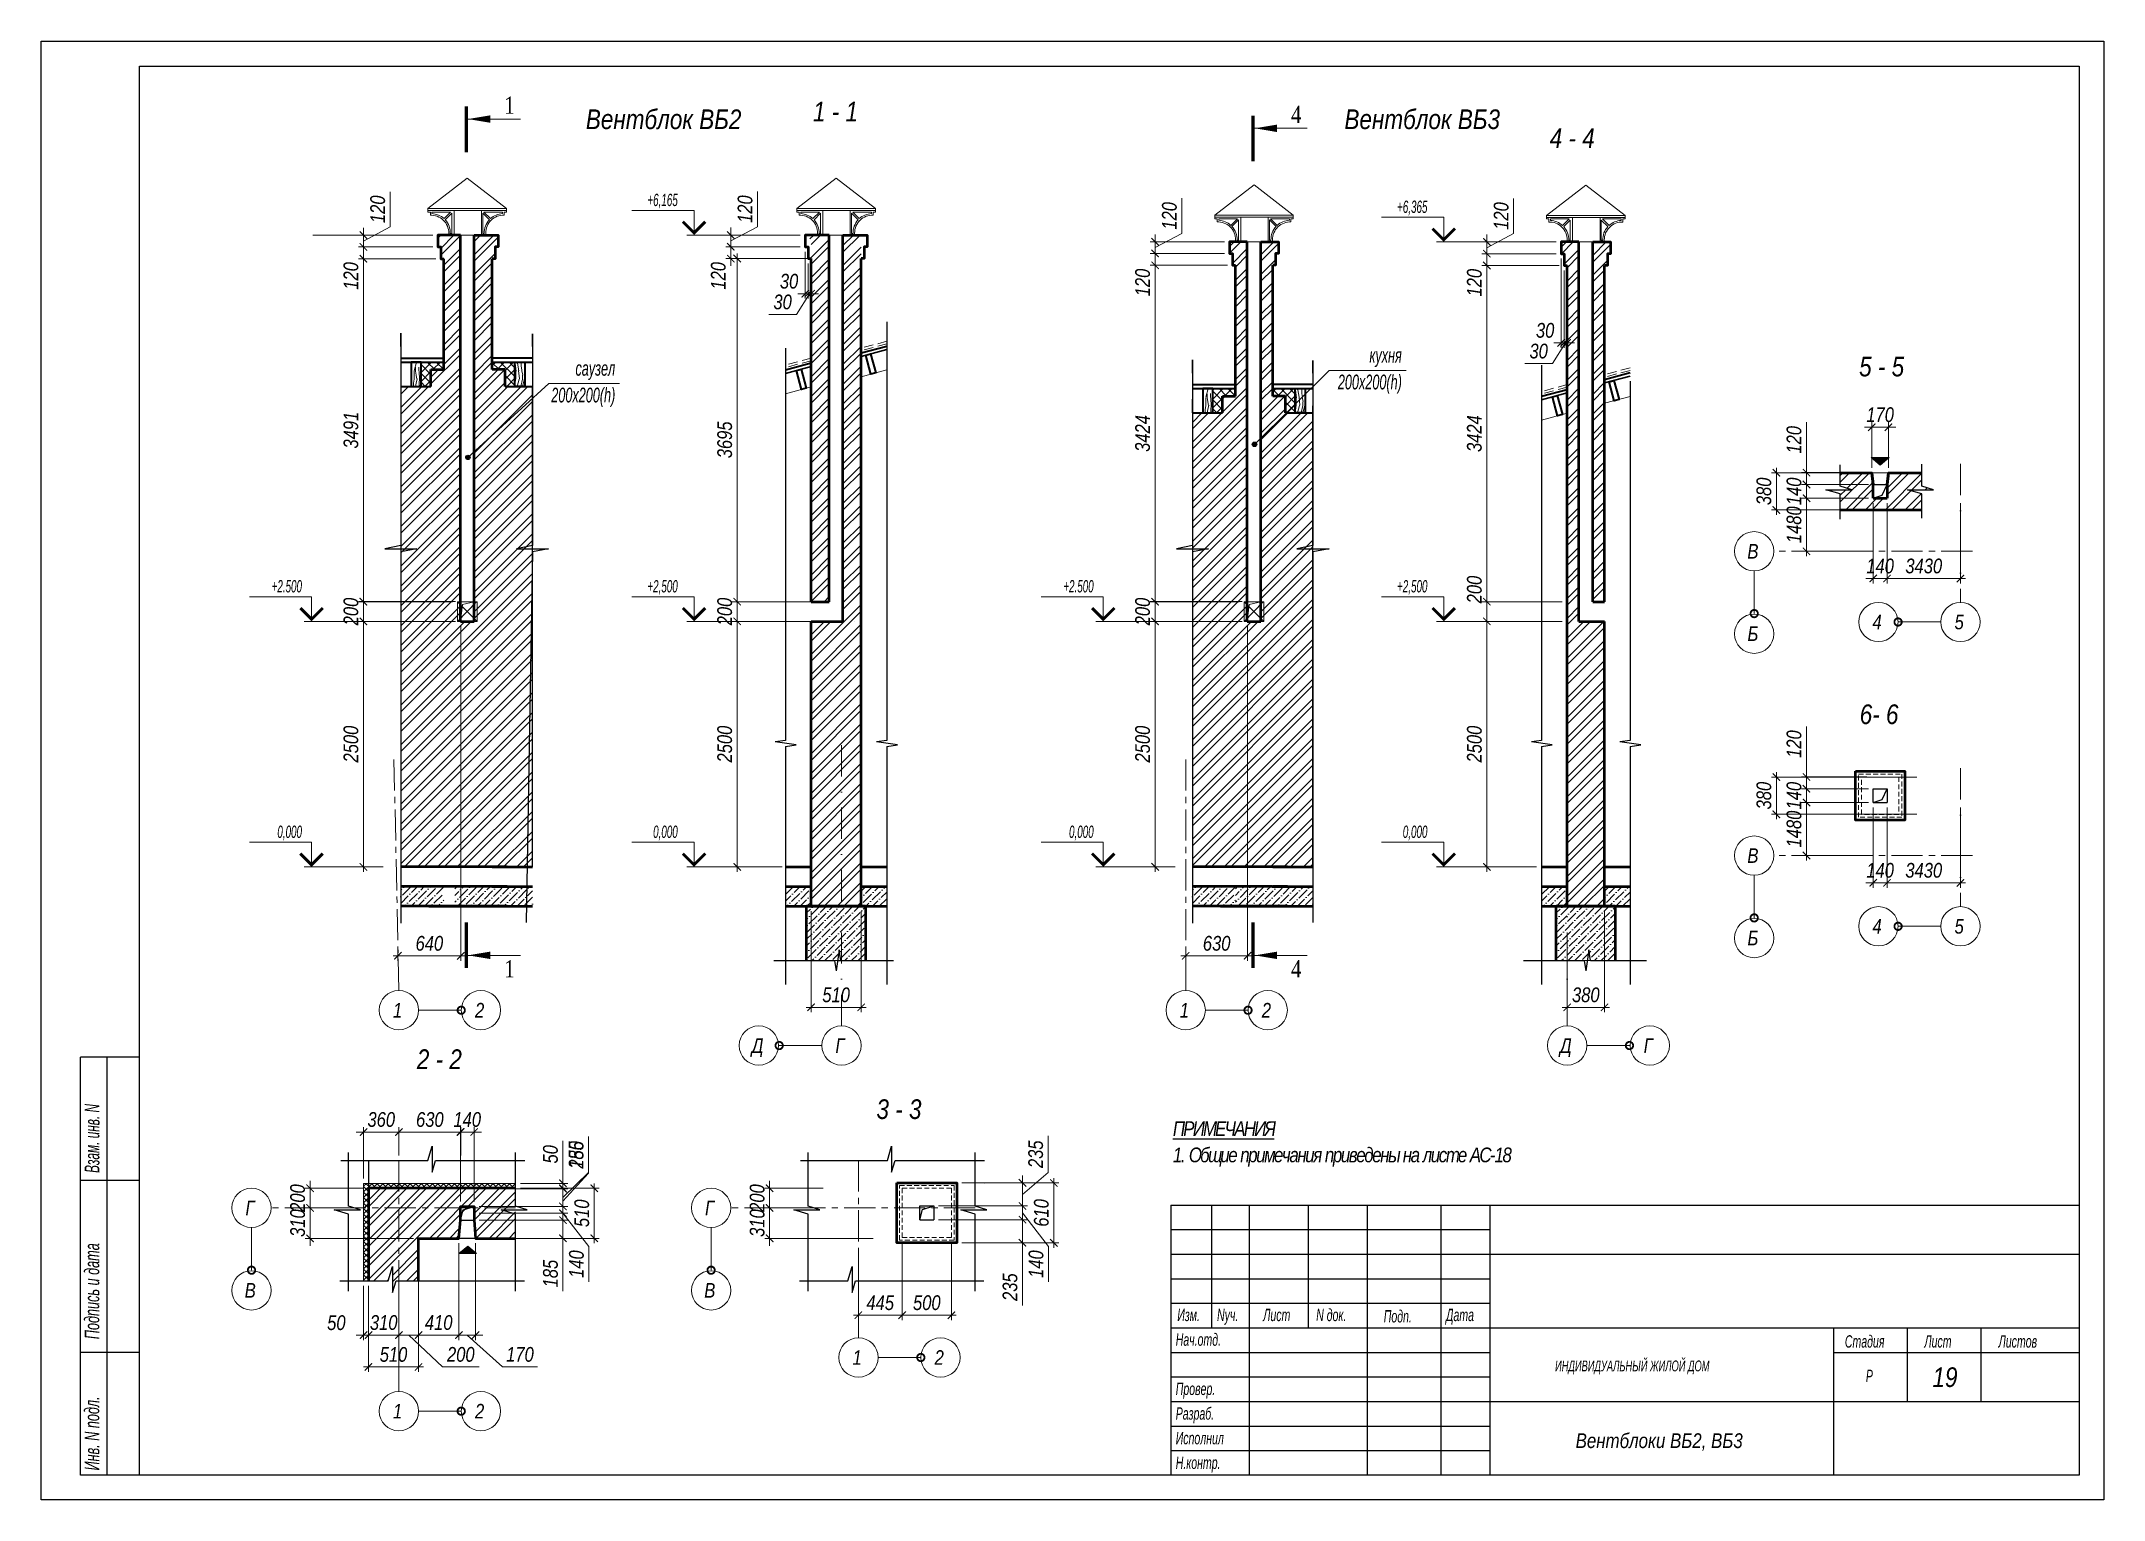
# Model space of a CAD drawing. Header units: millimetres. Extents: x 1582001 to 3303937, y 226471 to 491235.
# Drawn here: x 1708001 to 1750001, y 320955 to 350655 of the extents above; entities that cross this region are included whole.
import ezdxf
from ezdxf.enums import TextEntityAlignment as Align

# ---------------------------------------------------------------- set-up
doc = ezdxf.new("R2010")
doc.units = ezdxf.units.MM
for name, pattern in [('CENTER', [50.8, 31.75, -6.35, 6.35, -6.35]), ('DASHDOT', [25.4, 12.7, -6.35, 0, -6.35]), ('DASHED', [0.75, 0.5, -0.25]), ('невидимая', [9.525, 6.35, -3.175])]:
    doc.linetypes.add(name, pattern=pattern)
doc.layers.get('Defpoints').update_dxf_attribs({"color": 255, "lineweight": 30})
for name, color, linetype, lineweight in [('A-Wall-G', 22, 'Continuous', 50), ('Лестница', 74, 'Continuous', 25), ('Оси', 251, 'CENTER', 9), ('Отметки', 123, 'Continuous', 18), ('Перегородки', 202, 'Continuous', 30), ('перекрытия', 7, 'Continuous', 40), ('Размеры', 7, 'Continuous', 18), ('Стены несущие', 7, 'Continuous', 40), ('Стропило', 30, 'Continuous', 30), ('Текст', 202, 'Continuous', 15), ('Текст-пояснений', 135, 'Continuous', 15), ('тонкие', 163, 'Continuous', 20), ('Утеплитель', 145, 'Continuous', 9), ('Штриховка', 252, 'Continuous', 15), ('Штриховки', 251, 'Continuous', 20)]:
    doc.layers.add(name, color=color, linetype=linetype, lineweight=lineweight)
doc.layers.add('Spezifikazia', color=250, linetype='Continuous')
doc.layers.add('Формуляр', color=138, linetype='Continuous')
doc.styles.add('GOST 2.304', font='ARIALNI.TTF', dxfattribs={"width": 0.98, "height": 300})
doc.styles.add('Romant', font='times.ttf')
doc.styles.add('STYLE1', font='ARIALNI.TTF', dxfattribs={"height": 300})
doc.styles.add('стиль1', font='ARIALNI.TTF', dxfattribs={"width": 0.98, "height": 300})
doc.dimstyles.new('50', dxfattribs={"dimtxt": 270, "dimasz": 150, "dimexe": 100, "dimexo": 100, "dimgap": 100, "dimtad": 1, "dimdec": 0, "dimlfac": 0.5, "dimzin": 0, "dimdsep": 46, "dimtxsty": 'стиль1', "dimblk": 'ARCHTICK', "dimcen": 0, "dimdle": 100, "dimclrd": 256, "dimclre": 256, "dimclrt": 256, "dimadec": 0, "dimazin": 0, "dimtfac": 1, "dimtdec": 0, "dimtix": 1, "dimtmove": 1, "dimatfit": 0, "dimldrblk": 'DOTSMALL', "dimfxl": 0, "dimtolj": 1, "dimtzin": 0, "dimlwd": -1, "dimlwe": -1, "dimarcsym": 0})
pattern_1 = [(45, (1613991.77, 403365.7), (50.51394, 185.21778), [238.125, -47.625, 0, -47.625])]

msp = doc.modelspace()

# ---------------------------------------------------------------- texts
at = {"ltscale": 2, "char_height": 400, "width": 6897.222, "attachment_point": 1, "style": 'STYLE1'}
for s, insert in [('Вентблок ВБ2', (1719090.6, 349266.3)), ('1 - 1', (1723715.9, 349423.4)), ('Вентблок ВБ3', (1734538.5, 349266.3)), ('4 - 4', (1738718.2, 348883.4)), ('5 - 5', (1745019, 344230.9)), ('6- 6', (1745031.5, 337150.3)), ('2 - 2', (1715649.6, 330126.4)), ('3 - 3', (1725008, 329108.5))]:
    msp.add_mtext(s, dxfattribs=dict(at, insert=insert))
at = {"color": 135, "linetype": 'ByBlock', "insert": (1731045.3, 328662.9), "char_height": 300, "width": 18878.508, "attachment_point": 1, "line_spacing_factor": 1.071429, "style": 'STYLE1'}
msp.add_mtext('{\\T0.85;\\L\\C256;ПРИМЕЧАНИЯ\\l\\C135;\\P\\C0;1. Общие примечания приведены на листе АС-18}', dxfattribs=at)
at = {"layer": 'Spezifikazia', "color": 0, "ltscale": 200, "style": 'STYLE1'}
for s, insert, char_height, width, attachment_point in [('19', (1746767.5, 323448.4), 400, 13610.905, 5), ('Вентблоки ВБ2, ВБ3', (1740947.2, 322308), 300, 6888.134, 2)]:
    msp.add_mtext(s, dxfattribs=dict(at, insert=insert, char_height=char_height, width=width, attachment_point=attachment_point))
at = {"layer": 'Оси', "linetype": 'Continuous', "ltscale": 100, "style": 'GOST 2.304'}
for s, p in [('В', (1742856.4, 340269.2)), ('4', (1745385.2, 338829)), ('5', (1747055.7, 338829)), ('Б', (1742856.4, 338589.8)), ('В', (1742856.4, 334072.5)), ('4', (1745385.2, 332632.4)), ('5', (1747055.7, 332632.4)), ('Б', (1742856.4, 332393.1)), ('1', (1715257.5, 330923.4)), ('2', (1716928, 330923.4)), ('1', (1731279.3, 330923.4)), ('2', (1732949.8, 330923.4)), ('Д', (1722587.6, 330203.8)), ('Г', (1724270.5, 330203.8)), ('Д', (1739046.7, 330203.8)), ('Г', (1740729.6, 330203.8)), ('Г', (1712256.7, 326898.2)), ('Г', (1721615, 326898.2)), ('В', (1712256.7, 325218.9)), ('В', (1721615, 325218.9)), ('1', (1724615.9, 323851.7)), ('2', (1726286.4, 323851.7)), ('1', (1715257.5, 322758.4)), ('2', (1716928, 322758.4))]:
    msp.add_text(s, height=297.2, dxfattribs=at).set_placement(p, align=Align.MIDDLE_CENTER)
at = {"layer": 'Отметки', "color": 0, "linetype": 'Continuous', "ltscale": 100, "style": 'стиль1', "width": 0.7}
for s, p in [('+6,165', (1720962.3, 347299.3)), ('+6,365', (1736228.6, 347159.3)), ('+2.500', (1713310.3, 339432.2)), ('+2,500', (1720962.3, 339432.2)), ('+2.500', (1729432, 339432.2)), ('+2,500', (1736228.6, 339432.2)), ('0,000', (1713310.3, 334432.2)), ('0,000', (1720962.3, 334432.2)), ('0,000', (1729432, 334432.2)), ('0,000', (1736228.6, 334432.2))]:
    msp.add_text(s, height=250, dxfattribs=at).set_placement(p, align=Align.RIGHT)
at = {"layer": 'Текст', "ltscale": 100, "style": 'STYLE1', "width": 0.75}
for s, p in [('саузел', (1719688.6, 343844.8)), ('кухня', (1735706.2, 344110.4)), ('200х200(h)', (1719690.5, 343300.2)), ('200х200(h)', (1735708.1, 343565.8))]:
    msp.add_text(s, height=300, dxfattribs=at).set_placement(p, align=Align.RIGHT)
at = {"layer": 'Текст-пояснений', "linetype": 'Continuous', "ltscale": 2, "style": 'Romant', "width": 0.8}
for s, p in [('1', (1717428.7, 349177)), ('4', (1733450.4, 348988.2)), ('1', (1717428.7, 331591.3)), ('4', (1733450.4, 331591.3))]:
    msp.add_text(s, height=350, dxfattribs=at).set_placement(p)
at = {"layer": 'Формуляр', "linetype": 'Continuous', "style": 'STYLE1'}
for s, width, p in [('Взам. инв. N', 0.7, (1709184.6, 327610.4)), ('Подпись и дата', 0.75, (1709181.8, 324224.8)), ('Инв. N подл.', 0.75, (1709181.8, 321551.4))]:
    msp.add_text(s, height=300, rotation=90, dxfattribs=dict(at, width=width)).set_placement(p)
at = {"layer": 'Формуляр', "color": 0, "style": 'STYLE1', "width": 0.75}
for s, height, p in [('Изм.', 250, (1731134.8, 324593)), ('Nуч.', 250, (1731944.2, 324593)), ('Лист', 250, (1732883.7, 324593)), ('N док.', 250, (1733963, 324593)), ('Подп.', 250, (1735339.1, 324566.1)), ('Дата', 250, (1736607.3, 324593)), ('Нач.отд.', 250, (1731102.9, 324091.4)), ('Стадия', 250, (1744728.9, 324054.2)), ('Лист', 250, (1746347.9, 324054.2)), ('Листов', 250, (1747858.9, 324054.2)), ('ИНДИВИДУАЛЬНЫЙ ЖИЛОЙ ДОМ', 220, (1738827.8, 323570)), ('Р', 250, (1745156.6, 323352.2)), ('Провер.', 250, (1731102.9, 323088.1)), ('Разраб.', 250, (1731102.9, 322586.4)), ('Исполнил', 250, (1731102.9, 322084.8)), ('Н.контр.', 250, (1731102.9, 321583.1))]:
    msp.add_text(s, height=height, dxfattribs=at).set_placement(p)

# ---------------------------------------------------------------- blocks, each defined once
blk = doc.blocks.new('_ArchTick')
at = {"color": 0, "linetype": 'ByBlock', "const_width": 0.15}
blk.add_lwpolyline([(-0.5, -0.5), (0.5, 0.5)], dxfattribs=at)
blk = doc.blocks.new('*D914')
at = {"layer": 'Defpoints', "color": 0, "lineweight": -3, "ltscale": 100, "transparency": 16777216}
for p in [(1716505, 326278), (1716845, 326278), (1716845, 324308)]:
    blk.add_point(p, dxfattribs=at)
at = {"layer": 'Размеры', "ltscale": 100, "transparency": 16777216}
for p, q in [((1716505, 326178), (1716505, 324208)), ((1716845, 326178), (1716845, 324208)), ((1716505, 324308), (1716355, 324308)), ((1716505, 324308), (1716845, 324308)), ((1716505, 324308), (1716845, 324308)), ((1716675, 324308), (1717391, 323660)), ((1716845, 324308), (1716995, 324308)), ((1717391, 323660), (1718106, 323660))]:
    blk.add_line(p, q, dxfattribs=at)
at = {"layer": 'Размеры', "ltscale": 100, "transparency": 16777216, "xscale": 150, "yscale": 150, "zscale": 150}
blk.add_blockref('_ArchTick', (1716505, 324308), dxfattribs=at)
at = {"layer": 'Размеры', "ltscale": 100, "transparency": 16777216, "xscale": 150, "yscale": 150, "zscale": 150, "rotation": 180}
blk.add_blockref('_ArchTick', (1716845, 324308), dxfattribs=at)
at = {"layer": 'Размеры', "ltscale": 100, "transparency": 16777216, "insert": (1717749, 323913), "char_height": 300, "attachment_point": 5, "style": 'стиль1'}
blk.add_mtext('\\A1;170', dxfattribs=at)
blk = doc.blocks.new('_DotSmall')
at = {"color": 0, "linetype": 'ByBlock', "const_width": 0.5}
blk.add_lwpolyline([(-0.0625, 0, 1), (0.0625, 0, 1)], format="xyb", close=True, dxfattribs=at)
blk = doc.blocks.new('*D915')
at = {"layer": 'Defpoints', "color": 0, "lineweight": -3, "ltscale": 100, "transparency": 16777216}
for p in [(1715684, 326278), (1716504, 326278), (1715684, 324308)]:
    blk.add_point(p, dxfattribs=at)
at = {"layer": 'Размеры', "ltscale": 100, "transparency": 16777216}
for p, q in [((1715684, 326178), (1715684, 324208)), ((1716504, 326178), (1716504, 324208)), ((1716604, 324308), (1715584, 324308))]:
    blk.add_line(p, q, dxfattribs=at)
at = {"layer": 'Размеры', "ltscale": 100, "transparency": 16777216, "xscale": 150, "yscale": 150, "zscale": 150, "rotation": 180}
blk.add_blockref('_ArchTick', (1715684, 324308), dxfattribs=at)
at = {"layer": 'Размеры', "ltscale": 100, "transparency": 16777216, "xscale": 150, "yscale": 150, "zscale": 150}
blk.add_blockref('_ArchTick', (1716504, 324308), dxfattribs=at)
at = {"layer": 'Размеры', "ltscale": 100, "transparency": 16777216, "insert": (1716094, 324562), "char_height": 300, "attachment_point": 5, "style": 'стиль1'}
blk.add_mtext('\\A1;410', dxfattribs=at)
blk = doc.blocks.new('*D916')
at = {"layer": 'Defpoints', "color": 0, "lineweight": -3, "ltscale": 100, "transparency": 16777216}
for p in [(1715684, 325413), (1715284, 324308), (1715284, 323158)]:
    blk.add_point(p, dxfattribs=at)
at = {"layer": 'Размеры', "ltscale": 100, "transparency": 16777216}
for p, q in [((1715684, 325313), (1715684, 324208)), ((1715284, 324308), (1715134, 324308)), ((1715284, 323258), (1715284, 324408)), ((1715684, 324308), (1715284, 324308)), ((1715684, 324308), (1715284, 324308)), ((1715484, 324308), (1716172, 323660)), ((1715684, 324308), (1715834, 324308)), ((1716172, 323660), (1716917, 323660))]:
    blk.add_line(p, q, dxfattribs=at)
at = {"layer": 'Размеры', "ltscale": 100, "transparency": 16777216, "xscale": 150, "yscale": 150, "zscale": 150}
blk.add_blockref('_ArchTick', (1715284, 324308), dxfattribs=at)
at = {"layer": 'Размеры', "ltscale": 100, "transparency": 16777216, "xscale": 150, "yscale": 150, "zscale": 150, "rotation": 180}
blk.add_blockref('_ArchTick', (1715684, 324308), dxfattribs=at)
at = {"layer": 'Размеры', "ltscale": 100, "transparency": 16777216, "insert": (1716544, 323913), "char_height": 300, "attachment_point": 5, "style": 'стиль1'}
blk.add_mtext('\\A1;200', dxfattribs=at)
blk = doc.blocks.new('*D917')
at = {"layer": 'Defpoints', "color": 0, "lineweight": -3, "ltscale": 100, "transparency": 16777216}
for p in [(1714664, 325413), (1715284, 325413), (1714664, 324308)]:
    blk.add_point(p, dxfattribs=at)
at = {"layer": 'Размеры', "ltscale": 100, "transparency": 16777216}
for p, q in [((1714664, 325313), (1714664, 324208)), ((1715284, 325313), (1715284, 324208)), ((1714664, 324308), (1714514, 324308)), ((1715284, 324308), (1714664, 324308)), ((1715284, 324308), (1715434, 324308))]:
    blk.add_line(p, q, dxfattribs=at)
at = {"layer": 'Размеры', "ltscale": 100, "transparency": 16777216, "xscale": 150, "yscale": 150, "zscale": 150}
blk.add_blockref('_ArchTick', (1714664, 324308), dxfattribs=at)
at = {"layer": 'Размеры', "ltscale": 100, "transparency": 16777216, "xscale": 150, "yscale": 150, "zscale": 150, "rotation": 180}
blk.add_blockref('_ArchTick', (1715284, 324308), dxfattribs=at)
at = {"layer": 'Размеры', "ltscale": 100, "transparency": 16777216, "insert": (1714974, 324562), "char_height": 300, "attachment_point": 5, "style": 'стиль1'}
blk.add_mtext('\\A1;310', dxfattribs=at)
blk = doc.blocks.new('*D918')
at = {"layer": 'Defpoints', "color": 0, "lineweight": -3, "ltscale": 100, "transparency": 16777216}
for p in [(1716536, 328443), (1716536, 326929), (1716815, 326929)]:
    blk.add_point(p, dxfattribs=at)
at = {"layer": 'Размеры', "ltscale": 100, "transparency": 16777216}
for p, q in [((1716536, 328443), (1716386, 328443)), ((1716536, 327029), (1716536, 328543)), ((1716815, 328443), (1716536, 328443)), ((1716815, 327029), (1716815, 328543)), ((1716815, 328443), (1716965, 328443))]:
    blk.add_line(p, q, dxfattribs=at)
at = {"layer": 'Размеры', "ltscale": 100, "transparency": 16777216, "xscale": 150, "yscale": 150, "zscale": 150}
blk.add_blockref('_ArchTick', (1716536, 328443), dxfattribs=at)
at = {"layer": 'Размеры', "ltscale": 100, "transparency": 16777216, "xscale": 150, "yscale": 150, "zscale": 150, "rotation": 180}
blk.add_blockref('_ArchTick', (1716815, 328443), dxfattribs=at)
at = {"layer": 'Размеры', "ltscale": 100, "transparency": 16777216, "insert": (1716675, 328696), "char_height": 300, "attachment_point": 5, "style": 'стиль1'}
blk.add_mtext('\\A1;140', dxfattribs=at)
blk = doc.blocks.new('*D919')
at = {"layer": 'Defpoints', "color": 0, "lineweight": -3, "ltscale": 100, "transparency": 16777216}
for p in [(1716543, 328443), (1715284, 327865), (1716543, 327865)]:
    blk.add_point(p, dxfattribs=at)
at = {"layer": 'Размеры', "ltscale": 100, "transparency": 16777216}
for p, q in [((1715184, 328443), (1716643, 328443)), ((1715284, 327965), (1715284, 328543)), ((1716543, 327965), (1716543, 328543))]:
    blk.add_line(p, q, dxfattribs=at)
at = {"layer": 'Размеры', "ltscale": 100, "transparency": 16777216, "xscale": 150, "yscale": 150, "zscale": 150, "rotation": 180}
blk.add_blockref('_ArchTick', (1715284, 328443), dxfattribs=at)
at = {"layer": 'Размеры', "ltscale": 100, "transparency": 16777216, "xscale": 150, "yscale": 150, "zscale": 150}
blk.add_blockref('_ArchTick', (1716543, 328443), dxfattribs=at)
at = {"layer": 'Размеры', "ltscale": 100, "transparency": 16777216, "insert": (1715914, 328696), "char_height": 300, "attachment_point": 5, "style": 'стиль1'}
blk.add_mtext('\\A1;630', dxfattribs=at)
blk = doc.blocks.new('*D920')
at = {"layer": 'Defpoints', "color": 0, "lineweight": -3, "ltscale": 100, "transparency": 16777216}
for p in [(1714564, 328443), (1715284, 327865), (1714564, 327398)]:
    blk.add_point(p, dxfattribs=at)
at = {"layer": 'Размеры', "ltscale": 100, "transparency": 16777216}
for p, q in [((1714564, 328443), (1714414, 328443)), ((1714564, 327498), (1714564, 328543)), ((1715284, 328443), (1714564, 328443)), ((1715284, 327965), (1715284, 328543)), ((1715284, 328443), (1715434, 328443))]:
    blk.add_line(p, q, dxfattribs=at)
at = {"layer": 'Размеры', "ltscale": 100, "transparency": 16777216, "xscale": 150, "yscale": 150, "zscale": 150}
blk.add_blockref('_ArchTick', (1714564, 328443), dxfattribs=at)
at = {"layer": 'Размеры', "ltscale": 100, "transparency": 16777216, "xscale": 150, "yscale": 150, "zscale": 150, "rotation": 180}
blk.add_blockref('_ArchTick', (1715284, 328443), dxfattribs=at)
at = {"layer": 'Размеры', "ltscale": 100, "transparency": 16777216, "insert": (1714924, 328696), "char_height": 300, "attachment_point": 5, "style": 'стиль1'}
blk.add_mtext('\\A1;360', dxfattribs=at)
blk = doc.blocks.new('*D921')
at = {"layer": 'Defpoints', "color": 0, "lineweight": -3, "ltscale": 100, "transparency": 16777216}
for p in [(1714664, 325413), (1715684, 325413), (1715684, 323659)]:
    blk.add_point(p, dxfattribs=at)
at = {"layer": 'Размеры', "ltscale": 100, "transparency": 16777216}
for p, q in [((1714664, 325313), (1714664, 323559)), ((1715684, 325313), (1715684, 323559)), ((1714564, 323659), (1715784, 323659))]:
    blk.add_line(p, q, dxfattribs=at)
at = {"layer": 'Размеры', "ltscale": 100, "transparency": 16777216, "xscale": 150, "yscale": 150, "zscale": 150, "rotation": 180}
blk.add_blockref('_ArchTick', (1714664, 323659), dxfattribs=at)
at = {"layer": 'Размеры', "ltscale": 100, "transparency": 16777216, "xscale": 150, "yscale": 150, "zscale": 150}
blk.add_blockref('_ArchTick', (1715684, 323659), dxfattribs=at)
at = {"layer": 'Размеры', "ltscale": 100, "transparency": 16777216, "insert": (1715174, 323912), "char_height": 300, "attachment_point": 5, "style": 'стиль1'}
blk.add_mtext('\\A1;510', dxfattribs=at)
blk = doc.blocks.new('*D922')
at = {"layer": 'Defpoints', "color": 0, "lineweight": -3, "ltscale": 100, "transparency": 16777216}
for p in [(1714564, 325413), (1714664, 325413), (1714564, 324308)]:
    blk.add_point(p, dxfattribs=at)
at = {"layer": 'Размеры', "ltscale": 100, "transparency": 16777216}
for p, q in [((1714564, 325313), (1714564, 324208)), ((1714664, 325313), (1714664, 324208)), ((1714564, 324308), (1714414, 324308)), ((1714664, 324308), (1714564, 324308)), ((1714664, 324308), (1714814, 324308))]:
    blk.add_line(p, q, dxfattribs=at)
at = {"layer": 'Размеры', "ltscale": 100, "transparency": 16777216, "xscale": 150, "yscale": 150, "zscale": 150}
blk.add_blockref('_ArchTick', (1714564, 324308), dxfattribs=at)
at = {"layer": 'Размеры', "ltscale": 100, "transparency": 16777216, "xscale": 150, "yscale": 150, "zscale": 150, "rotation": 180}
blk.add_blockref('_ArchTick', (1714664, 324308), dxfattribs=at)
at = {"layer": 'Размеры', "ltscale": 100, "transparency": 16777216, "insert": (1714010, 324559), "char_height": 300, "attachment_point": 5, "style": 'стиль1'}
blk.add_mtext('\\A1;50', dxfattribs=at)
blk = doc.blocks.new('*D923')
at = {"layer": 'Defpoints', "color": 0, "lineweight": -3, "ltscale": 100, "transparency": 16777216}
for p in [(1717660, 327298), (1716816, 326928), (1718624, 326928)]:
    blk.add_point(p, dxfattribs=at)
at = {"layer": 'Размеры', "ltscale": 100, "transparency": 16777216}
for p, q in [((1719147, 327616), (1719147, 328334)), ((1718624, 327113), (1719147, 327616)), ((1717760, 327298), (1718724, 327298)), ((1718624, 327298), (1718624, 327448)), ((1718624, 327298), (1718624, 326928)), ((1718624, 327298), (1718624, 326928)), ((1716916, 326928), (1718724, 326928)), ((1718624, 326928), (1718624, 326778))]:
    blk.add_line(p, q, dxfattribs=at)
at = {"layer": 'Размеры', "ltscale": 100, "transparency": 16777216, "xscale": 150, "yscale": 150, "zscale": 150}
for p, rotation in [((1718624, 327298), 270), ((1718624, 326928), 90)]:
    blk.add_blockref('_ArchTick', p, dxfattribs=dict(at, rotation=rotation))
at = {"layer": 'Размеры', "ltscale": 100, "transparency": 16777216, "insert": (1718894, 327975), "char_height": 300, "attachment_point": 5, "rotation": 90, "style": 'стиль1'}
blk.add_mtext('\\A1;185', dxfattribs=at)
blk = doc.blocks.new('*D924')
at = {"layer": 'Defpoints', "color": 0, "lineweight": -3, "ltscale": 100, "transparency": 16777216}
for p in [(1716816, 326928), (1718624, 326928), (1716815, 326649)]:
    blk.add_point(p, dxfattribs=at)
at = {"layer": 'Размеры', "ltscale": 100, "transparency": 16777216}
for p, q in [((1716916, 326928), (1718724, 326928)), ((1718624, 326928), (1718624, 327078)), ((1718624, 326649), (1718624, 326928)), ((1718624, 326649), (1718624, 326928)), ((1718624, 326788), (1719154, 326110)), ((1716915, 326649), (1718724, 326649)), ((1718624, 326649), (1718624, 326499)), ((1719154, 326110), (1719154, 325395))]:
    blk.add_line(p, q, dxfattribs=at)
at = {"layer": 'Размеры', "ltscale": 100, "transparency": 16777216, "xscale": 150, "yscale": 150, "zscale": 150}
for p, rotation in [((1718624, 326928), 270), ((1718624, 326649), 90)]:
    blk.add_blockref('_ArchTick', p, dxfattribs=dict(at, rotation=rotation))
at = {"layer": 'Размеры', "ltscale": 100, "transparency": 16777216, "insert": (1718900, 325753), "char_height": 300, "attachment_point": 5, "rotation": 90, "style": 'стиль1'}
blk.add_mtext('\\A1;140', dxfattribs=at)
blk = doc.blocks.new('*D925')
at = {"layer": 'Defpoints', "color": 0, "lineweight": -3, "ltscale": 100, "transparency": 16777216}
for p in [(1716815, 326649), (1718624, 326649), (1716845, 326278)]:
    blk.add_point(p, dxfattribs=at)
at = {"layer": 'Размеры', "ltscale": 100, "transparency": 16777216}
for p, q in [((1718624, 326649), (1718624, 326799)), ((1716915, 326649), (1718724, 326649)), ((1718624, 326278), (1718624, 326649)), ((1718624, 326278), (1718624, 326649)), ((1716945, 326278), (1718724, 326278)), ((1718624, 326278), (1718624, 326128)), ((1718624, 325201), (1718624, 326278))]:
    blk.add_line(p, q, dxfattribs=at)
at = {"layer": 'Размеры', "ltscale": 100, "transparency": 16777216, "xscale": 150, "yscale": 150, "zscale": 150}
for p, rotation in [((1718624, 326649), 270), ((1718624, 326278), 90)]:
    blk.add_blockref('_ArchTick', p, dxfattribs=dict(at, rotation=rotation))
at = {"layer": 'Размеры', "ltscale": 100, "transparency": 16777216, "insert": (1718371, 325560), "char_height": 300, "attachment_point": 5, "rotation": 90, "style": 'стиль1'}
blk.add_mtext('\\A1;185', dxfattribs=at)
blk = doc.blocks.new('*D926')
at = {"layer": 'Defpoints', "color": 0, "lineweight": -3, "ltscale": 100, "transparency": 16777216}
for p in [(1717660, 327398), (1717660, 327298), (1718624, 327398)]:
    blk.add_point(p, dxfattribs=at)
at = {"layer": 'Размеры', "ltscale": 100, "transparency": 16777216}
for p, q in [((1718624, 328266), (1718624, 327398)), ((1717760, 327398), (1718724, 327398)), ((1717760, 327298), (1718724, 327298)), ((1718624, 327398), (1718624, 327548)), ((1718624, 327298), (1718624, 327398)), ((1718624, 327298), (1718624, 327398)), ((1718624, 327298), (1718624, 327148))]:
    blk.add_line(p, q, dxfattribs=at)
at = {"layer": 'Размеры', "ltscale": 100, "transparency": 16777216, "xscale": 150, "yscale": 150, "zscale": 150}
for p, rotation in [((1718624, 327398), 270), ((1718624, 327298), 90)]:
    blk.add_blockref('_ArchTick', p, dxfattribs=dict(at, rotation=rotation))
at = {"layer": 'Размеры', "ltscale": 100, "transparency": 16777216, "insert": (1718371, 327989), "char_height": 300, "attachment_point": 5, "rotation": 90, "style": 'стиль1'}
blk.add_mtext('\\A1;50', dxfattribs=at)
blk = doc.blocks.new('*D927')
at = {"layer": 'Defpoints', "color": 0, "lineweight": -3, "ltscale": 100, "transparency": 16777216}
for p in [(1713475, 327298), (1714664, 327298), (1714664, 326898)]:
    blk.add_point(p, dxfattribs=at)
at = {"layer": 'Размеры', "ltscale": 100, "transparency": 16777216}
for p, q in [((1714564, 327298), (1713375, 327298)), ((1713475, 327298), (1713475, 327448)), ((1713475, 326898), (1713475, 327298)), ((1714564, 326898), (1713375, 326898)), ((1713475, 326898), (1713475, 326748))]:
    blk.add_line(p, q, dxfattribs=at)
at = {"layer": 'Размеры', "ltscale": 100, "transparency": 16777216, "xscale": 150, "yscale": 150, "zscale": 150}
for p, rotation in [((1713475, 327298), 270), ((1713475, 326898), 90)]:
    blk.add_blockref('_ArchTick', p, dxfattribs=dict(at, rotation=rotation))
at = {"layer": 'Размеры', "ltscale": 100, "transparency": 16777216, "insert": (1713222, 327098), "char_height": 300, "attachment_point": 5, "rotation": 90, "style": 'стиль1'}
blk.add_mtext('\\A1;200', dxfattribs=at)
blk = doc.blocks.new('*D928')
at = {"layer": 'Defpoints', "color": 0, "lineweight": -3, "ltscale": 100, "transparency": 16777216}
for p in [(1714664, 326898), (1713475, 326278), (1715684, 326278)]:
    blk.add_point(p, dxfattribs=at)
at = {"layer": 'Размеры', "ltscale": 100, "transparency": 16777216}
for p, q in [((1714564, 326898), (1713375, 326898)), ((1713475, 326898), (1713475, 327048)), ((1713475, 326898), (1713475, 326278)), ((1715584, 326278), (1713375, 326278)), ((1713475, 326278), (1713475, 326128))]:
    blk.add_line(p, q, dxfattribs=at)
at = {"layer": 'Размеры', "ltscale": 100, "transparency": 16777216, "xscale": 150, "yscale": 150, "zscale": 150}
for p, rotation in [((1713475, 326898), 270), ((1713475, 326278), 90)]:
    blk.add_blockref('_ArchTick', p, dxfattribs=dict(at, rotation=rotation))
at = {"layer": 'Размеры', "ltscale": 100, "transparency": 16777216, "insert": (1713222, 326588), "char_height": 300, "attachment_point": 5, "rotation": 90, "style": 'стиль1'}
blk.add_mtext('\\A1;310', dxfattribs=at)
blk = doc.blocks.new('*D929')
at = {"layer": 'Defpoints', "color": 0, "lineweight": -3, "ltscale": 100, "transparency": 16777216}
for p in [(1717842, 327298), (1717842, 326278), (1719262, 326278)]:
    blk.add_point(p, dxfattribs=at)
at = {"layer": 'Размеры', "ltscale": 100, "transparency": 16777216}
for p, q in [((1717942, 327298), (1719362, 327298)), ((1719262, 327398), (1719262, 326178)), ((1717942, 326278), (1719362, 326278))]:
    blk.add_line(p, q, dxfattribs=at)
at = {"layer": 'Размеры', "ltscale": 100, "transparency": 16777216, "xscale": 150, "yscale": 150, "zscale": 150}
for p, rotation in [((1719262, 327298), 90), ((1719262, 326278), 270)]:
    blk.add_blockref('_ArchTick', p, dxfattribs=dict(at, rotation=rotation))
at = {"layer": 'Размеры', "ltscale": 100, "transparency": 16777216, "insert": (1719009, 326788), "char_height": 300, "attachment_point": 5, "rotation": 90, "style": 'стиль1'}
blk.add_mtext('\\A1;510', dxfattribs=at)
blk = doc.blocks.new('*D930')
at = {"layer": 'Defpoints', "color": 0, "lineweight": -3, "ltscale": 100, "transparency": 16777216}
for p in [(1724640, 326054), (1725530, 325413), (1725530, 324714)]:
    blk.add_point(p, dxfattribs=at)
at = {"layer": 'Размеры', "ltscale": 100, "transparency": 16777216}
for p, q in [((1724640, 325954), (1724640, 324614)), ((1725530, 325313), (1725530, 324614)), ((1724540, 324714), (1725630, 324714))]:
    blk.add_line(p, q, dxfattribs=at)
at = {"layer": 'Размеры', "ltscale": 100, "transparency": 16777216, "xscale": 150, "yscale": 150, "zscale": 150, "rotation": 180}
blk.add_blockref('_ArchTick', (1724640, 324714), dxfattribs=at)
at = {"layer": 'Размеры', "ltscale": 100, "transparency": 16777216, "xscale": 150, "yscale": 150, "zscale": 150}
blk.add_blockref('_ArchTick', (1725530, 324714), dxfattribs=at)
at = {"layer": 'Размеры', "ltscale": 100, "transparency": 16777216, "insert": (1725085, 324966), "char_height": 300, "attachment_point": 5, "style": 'стиль1'}
blk.add_mtext('\\A1;445', dxfattribs=at)
blk = doc.blocks.new('*D933')
at = {"layer": 'Defpoints', "color": 0, "lineweight": -3, "ltscale": 100, "transparency": 16777216}
for p in [(1726645, 327408), (1726174, 326938), (1727982, 326938)]:
    blk.add_point(p, dxfattribs=at)
at = {"layer": 'Размеры', "ltscale": 100, "transparency": 16777216}
for p, q in [((1728506, 327616), (1728506, 328364)), ((1727982, 327173), (1728506, 327616)), ((1726745, 327408), (1728082, 327408)), ((1727982, 327408), (1727982, 327558)), ((1727982, 327408), (1727982, 326938)), ((1727982, 327408), (1727982, 326938)), ((1726274, 326938), (1728082, 326938)), ((1727982, 326938), (1727982, 326788))]:
    blk.add_line(p, q, dxfattribs=at)
at = {"layer": 'Размеры', "ltscale": 100, "transparency": 16777216, "xscale": 150, "yscale": 150, "zscale": 150}
for p, rotation in [((1727982, 327408), 270), ((1727982, 326938), 90)]:
    blk.add_blockref('_ArchTick', p, dxfattribs=dict(at, rotation=rotation))
at = {"layer": 'Размеры', "ltscale": 100, "transparency": 16777216, "insert": (1728252, 327990), "char_height": 300, "attachment_point": 5, "rotation": 90, "style": 'стиль1'}
blk.add_mtext('\\A1;235', dxfattribs=at)
blk = doc.blocks.new('*D934')
at = {"layer": 'Defpoints', "color": 0, "lineweight": -3, "ltscale": 100, "transparency": 16777216}
for p in [(1726174, 326938), (1727982, 326938), (1726174, 326658)]:
    blk.add_point(p, dxfattribs=at)
at = {"layer": 'Размеры', "ltscale": 100, "transparency": 16777216}
for p, q in [((1726274, 326938), (1728082, 326938)), ((1727982, 326938), (1727982, 327088)), ((1727982, 326658), (1727982, 326938)), ((1727982, 326658), (1727982, 326938)), ((1727982, 326798), (1728512, 326110)), ((1726274, 326658), (1728082, 326658)), ((1727982, 326658), (1727982, 326508)), ((1728512, 326110), (1728512, 325395))]:
    blk.add_line(p, q, dxfattribs=at)
at = {"layer": 'Размеры', "ltscale": 100, "transparency": 16777216, "xscale": 150, "yscale": 150, "zscale": 150}
for p, rotation in [((1727982, 326938), 270), ((1727982, 326658), 90)]:
    blk.add_blockref('_ArchTick', p, dxfattribs=dict(at, rotation=rotation))
at = {"layer": 'Размеры', "ltscale": 100, "transparency": 16777216, "insert": (1728259, 325753), "char_height": 300, "attachment_point": 5, "rotation": 90, "style": 'стиль1'}
blk.add_mtext('\\A1;140', dxfattribs=at)
blk = doc.blocks.new('*D935')
at = {"layer": 'Defpoints', "color": 0, "lineweight": -3, "ltscale": 100, "transparency": 16777216}
for p in [(1726174, 326658), (1727982, 326658), (1726645, 326188)]:
    blk.add_point(p, dxfattribs=at)
at = {"layer": 'Размеры', "ltscale": 100, "transparency": 16777216}
for p, q in [((1727982, 326658), (1727982, 326808)), ((1726274, 326658), (1728082, 326658)), ((1727982, 326188), (1727982, 326658)), ((1727982, 326188), (1727982, 326658)), ((1726745, 326188), (1728082, 326188)), ((1727982, 326188), (1727982, 326038)), ((1727982, 324910), (1727982, 326188))]:
    blk.add_line(p, q, dxfattribs=at)
at = {"layer": 'Размеры', "ltscale": 100, "transparency": 16777216, "xscale": 150, "yscale": 150, "zscale": 150}
for p, rotation in [((1727982, 326658), 270), ((1727982, 326188), 90)]:
    blk.add_blockref('_ArchTick', p, dxfattribs=dict(at, rotation=rotation))
at = {"layer": 'Размеры', "ltscale": 100, "transparency": 16777216, "insert": (1727729, 325284), "char_height": 300, "attachment_point": 5, "rotation": 90, "style": 'стиль1'}
blk.add_mtext('\\A1;235', dxfattribs=at)
blk = doc.blocks.new('*D936')
at = {"layer": 'Defpoints', "color": 0, "lineweight": -3, "ltscale": 100, "transparency": 16777216}
for p in [(1722833, 327298), (1724022, 327298), (1724022, 326898)]:
    blk.add_point(p, dxfattribs=at)
at = {"layer": 'Размеры', "ltscale": 100, "transparency": 16777216}
for p, q in [((1723922, 327298), (1722733, 327298)), ((1722833, 327298), (1722833, 327448)), ((1722833, 326898), (1722833, 327298)), ((1723922, 326898), (1722733, 326898)), ((1722833, 326898), (1722833, 326748))]:
    blk.add_line(p, q, dxfattribs=at)
at = {"layer": 'Размеры', "ltscale": 100, "transparency": 16777216, "xscale": 150, "yscale": 150, "zscale": 150}
for p, rotation in [((1722833, 327298), 270), ((1722833, 326898), 90)]:
    blk.add_blockref('_ArchTick', p, dxfattribs=dict(at, rotation=rotation))
at = {"layer": 'Размеры', "ltscale": 100, "transparency": 16777216, "insert": (1722580, 327098), "char_height": 300, "attachment_point": 5, "rotation": 90, "style": 'стиль1'}
blk.add_mtext('\\A1;200', dxfattribs=at)
blk = doc.blocks.new('*D931')
at = {"layer": 'Defpoints', "color": 0, "lineweight": -3, "ltscale": 100, "transparency": 16777216}
for p in [(1724022, 326898), (1722833, 326278), (1725042, 326278)]:
    blk.add_point(p, dxfattribs=at)
at = {"layer": 'Размеры', "ltscale": 100, "transparency": 16777216}
for p, q in [((1723922, 326898), (1722733, 326898)), ((1722833, 326898), (1722833, 327048)), ((1722833, 326898), (1722833, 326278)), ((1724942, 326278), (1722733, 326278)), ((1722833, 326278), (1722833, 326128))]:
    blk.add_line(p, q, dxfattribs=at)
at = {"layer": 'Размеры', "ltscale": 100, "transparency": 16777216, "xscale": 150, "yscale": 150, "zscale": 150}
for p, rotation in [((1722833, 326898), 270), ((1722833, 326278), 90)]:
    blk.add_blockref('_ArchTick', p, dxfattribs=dict(at, rotation=rotation))
at = {"layer": 'Размеры', "ltscale": 100, "transparency": 16777216, "insert": (1722580, 326588), "char_height": 300, "attachment_point": 5, "rotation": 90, "style": 'стиль1'}
blk.add_mtext('\\A1;310', dxfattribs=at)
blk = doc.blocks.new('*D932')
at = {"layer": 'Defpoints', "color": 0, "lineweight": -3, "ltscale": 100, "transparency": 16777216}
for p in [(1727206, 327406), (1727200, 326186), (1728620, 326186)]:
    blk.add_point(p, dxfattribs=at)
at = {"layer": 'Размеры', "ltscale": 100, "transparency": 16777216}
for p, q in [((1727306, 327406), (1728720, 327406)), ((1728620, 327506), (1728620, 326086)), ((1727300, 326186), (1728720, 326186))]:
    blk.add_line(p, q, dxfattribs=at)
at = {"layer": 'Размеры', "ltscale": 100, "transparency": 16777216, "xscale": 150, "yscale": 150, "zscale": 150}
for p, rotation in [((1728620, 327406), 90), ((1728620, 326186), 270)]:
    blk.add_blockref('_ArchTick', p, dxfattribs=dict(at, rotation=rotation))
at = {"layer": 'Размеры', "ltscale": 100, "transparency": 16777216, "insert": (1728367, 326796), "char_height": 300, "attachment_point": 5, "rotation": 90, "style": 'стиль1'}
blk.add_mtext('\\A1;610', dxfattribs=at)
blk = doc.blocks.new('*D937')
at = {"layer": 'Defpoints', "color": 0, "lineweight": -3, "ltscale": 100, "transparency": 16777216}
for p in [(1725534, 326298), (1726534, 326298), (1726534, 324713)]:
    blk.add_point(p, dxfattribs=at)
at = {"layer": 'Размеры', "ltscale": 100, "transparency": 16777216}
for p, q in [((1725534, 326198), (1725534, 324613)), ((1726534, 326198), (1726534, 324613)), ((1725434, 324713), (1726634, 324713))]:
    blk.add_line(p, q, dxfattribs=at)
at = {"layer": 'Размеры', "ltscale": 100, "transparency": 16777216, "xscale": 150, "yscale": 150, "zscale": 150, "rotation": 180}
blk.add_blockref('_ArchTick', (1725534, 324713), dxfattribs=at)
at = {"layer": 'Размеры', "ltscale": 100, "transparency": 16777216, "xscale": 150, "yscale": 150, "zscale": 150}
blk.add_blockref('_ArchTick', (1726534, 324713), dxfattribs=at)
at = {"layer": 'Размеры', "ltscale": 100, "transparency": 16777216, "insert": (1726034, 324966), "char_height": 300, "attachment_point": 5, "style": 'стиль1'}
blk.add_mtext('\\A1;500', dxfattribs=at)
blk = doc.blocks.new('*D938')
at = {"layer": 'Defpoints', "color": 0, "lineweight": -3, "ltscale": 100, "transparency": 16777216}
for p in [(1714561, 346227), (1716136, 346227), (1716536, 339244)]:
    blk.add_point(p, dxfattribs=at)
at = {"layer": 'Размеры', "ltscale": 100, "transparency": 16777216}
for p, q in [((1716036, 346227), (1714461, 346227)), ((1714561, 339144), (1714561, 346327)), ((1716436, 339244), (1714461, 339244))]:
    blk.add_line(p, q, dxfattribs=at)
at = {"layer": 'Размеры', "ltscale": 100, "transparency": 16777216, "xscale": 150, "yscale": 150, "zscale": 150}
for p, rotation in [((1714561, 346227), 90), ((1714561, 339244), 270)]:
    blk.add_blockref('_ArchTick', p, dxfattribs=dict(at, rotation=rotation))
at = {"layer": 'Размеры', "ltscale": 100, "transparency": 16777216, "insert": (1714308, 342735), "char_height": 300, "attachment_point": 5, "rotation": 90, "style": 'стиль1'}
blk.add_mtext('\\A1;3491', dxfattribs=at)
blk = doc.blocks.new('*D942')
at = {"layer": 'Defpoints', "color": 0, "lineweight": -3, "ltscale": 100, "transparency": 16777216}
for p in [(1714561, 346467), (1716076, 346467), (1716136, 346227)]:
    blk.add_point(p, dxfattribs=at)
at = {"layer": 'Размеры', "ltscale": 100, "transparency": 16777216}
for p, q in [((1714561, 346467), (1714561, 346617)), ((1715976, 346467), (1714461, 346467)), ((1716036, 346227), (1714461, 346227)), ((1714561, 346227), (1714561, 346467)), ((1714561, 346227), (1714561, 346077))]:
    blk.add_line(p, q, dxfattribs=at)
at = {"layer": 'Размеры', "ltscale": 100, "transparency": 16777216, "xscale": 150, "yscale": 150, "zscale": 150}
for p, rotation in [((1714561, 346467), 270), ((1714561, 346227), 90)]:
    blk.add_blockref('_ArchTick', p, dxfattribs=dict(at, rotation=rotation))
at = {"layer": 'Размеры', "ltscale": 100, "transparency": 16777216, "insert": (1714308, 345876), "char_height": 300, "attachment_point": 5, "rotation": 90, "style": 'стиль1'}
blk.add_mtext('\\A1;120', dxfattribs=at)
blk = doc.blocks.new('*D943')
at = {"layer": 'Defpoints', "color": 0, "lineweight": -3, "ltscale": 100, "transparency": 16777216}
for p in [(1714561, 346707), (1716076, 346707), (1716076, 346467)]:
    blk.add_point(p, dxfattribs=at)
at = {"layer": 'Размеры', "ltscale": 100, "transparency": 16777216}
for p, q in [((1715107, 346876), (1715107, 347591)), ((1715976, 346707), (1714461, 346707)), ((1714561, 346587), (1715107, 346876)), ((1714561, 346707), (1714561, 346857)), ((1714561, 346467), (1714561, 346707)), ((1714561, 346467), (1714561, 346707)), ((1715976, 346467), (1714461, 346467)), ((1714561, 346467), (1714561, 346317))]:
    blk.add_line(p, q, dxfattribs=at)
at = {"layer": 'Размеры', "ltscale": 100, "transparency": 16777216, "xscale": 150, "yscale": 150, "zscale": 150}
for p, rotation in [((1714561, 346707), 270), ((1714561, 346467), 90)]:
    blk.add_blockref('_ArchTick', p, dxfattribs=dict(at, rotation=rotation))
at = {"layer": 'Размеры', "ltscale": 100, "transparency": 16777216, "insert": (1714853, 347233), "char_height": 300, "attachment_point": 5, "rotation": 90, "style": 'стиль1'}
blk.add_mtext('\\A1;120', dxfattribs=at)
blk = doc.blocks.new('*D944')
at = {"layer": 'Defpoints', "color": 0, "lineweight": -3, "ltscale": 100, "transparency": 16777216}
for p in [(1714561, 339242), (1716476, 339242), (1716536, 338842)]:
    blk.add_point(p, dxfattribs=at)
at = {"layer": 'Размеры', "ltscale": 100, "transparency": 16777216}
for p, q in [((1714561, 339242), (1714561, 339392)), ((1716376, 339242), (1714461, 339242)), ((1714561, 338842), (1714561, 339242)), ((1716436, 338842), (1714461, 338842)), ((1714561, 338842), (1714561, 338692))]:
    blk.add_line(p, q, dxfattribs=at)
at = {"layer": 'Размеры', "ltscale": 100, "transparency": 16777216, "xscale": 150, "yscale": 150, "zscale": 150}
for p, rotation in [((1714561, 339242), 270), ((1714561, 338842), 90)]:
    blk.add_blockref('_ArchTick', p, dxfattribs=dict(at, rotation=rotation))
at = {"layer": 'Размеры', "ltscale": 100, "transparency": 16777216, "insert": (1714308, 339042), "char_height": 300, "attachment_point": 5, "rotation": 90, "style": 'стиль1'}
blk.add_mtext('\\A1;200', dxfattribs=at)
blk = doc.blocks.new('*D945')
at = {"layer": 'Defpoints', "color": 0, "lineweight": -3, "ltscale": 100, "transparency": 16777216}
for p in [(1715058, 338842), (1714561, 333842), (1715066, 333842)]:
    blk.add_point(p, dxfattribs=at)
at = {"layer": 'Размеры', "ltscale": 100, "transparency": 16777216}
for p, q in [((1714561, 338942), (1714561, 333742)), ((1714958, 338842), (1714461, 338842)), ((1714966, 333842), (1714461, 333842))]:
    blk.add_line(p, q, dxfattribs=at)
at = {"layer": 'Размеры', "ltscale": 100, "transparency": 16777216, "xscale": 150, "yscale": 150, "zscale": 150}
for p, rotation in [((1714561, 338842), 90), ((1714561, 333842), 270)]:
    blk.add_blockref('_ArchTick', p, dxfattribs=dict(at, rotation=rotation))
at = {"layer": 'Размеры', "ltscale": 100, "transparency": 16777216, "insert": (1714308, 336342), "char_height": 300, "attachment_point": 5, "rotation": 90, "style": 'стиль1'}
blk.add_mtext('\\A1;2500', dxfattribs=at)
blk = doc.blocks.new('*D939')
at = {"layer": 'Defpoints', "color": 0, "lineweight": -3, "ltscale": 100, "transparency": 16777216}
for p in [(1722172, 338842), (1723577, 338842), (1723186, 333842)]:
    blk.add_point(p, dxfattribs=at)
at = {"layer": 'Размеры', "ltscale": 100, "transparency": 16777216}
for p, q in [((1722172, 333742), (1722172, 338942)), ((1723477, 338842), (1722072, 338842)), ((1723086, 333842), (1722072, 333842))]:
    blk.add_line(p, q, dxfattribs=at)
at = {"layer": 'Размеры', "ltscale": 100, "transparency": 16777216, "xscale": 150, "yscale": 150, "zscale": 150}
for p, rotation in [((1722172, 338842), 90), ((1722172, 333842), 270)]:
    blk.add_blockref('_ArchTick', p, dxfattribs=dict(at, rotation=rotation))
at = {"layer": 'Размеры', "ltscale": 100, "transparency": 16777216, "insert": (1721919, 336342), "char_height": 300, "attachment_point": 5, "rotation": 90, "style": 'стиль1'}
blk.add_mtext('\\A1;2500', dxfattribs=at)
blk = doc.blocks.new('*D940')
at = {"layer": 'Defpoints', "color": 0, "lineweight": -3, "ltscale": 100, "transparency": 16777216}
for p in [(1722172, 346231), (1723747, 346231), (1724062, 338842)]:
    blk.add_point(p, dxfattribs=at)
at = {"layer": 'Размеры', "ltscale": 100, "transparency": 16777216}
for p, q in [((1723647, 346231), (1722072, 346231)), ((1722172, 338742), (1722172, 346331)), ((1723962, 338842), (1722072, 338842))]:
    blk.add_line(p, q, dxfattribs=at)
at = {"layer": 'Размеры', "ltscale": 100, "transparency": 16777216, "xscale": 150, "yscale": 150, "zscale": 150}
for p, rotation in [((1722172, 346231), 90), ((1722172, 338842), 270)]:
    blk.add_blockref('_ArchTick', p, dxfattribs=dict(at, rotation=rotation))
at = {"layer": 'Размеры', "ltscale": 100, "transparency": 16777216, "insert": (1721919, 342537), "char_height": 300, "attachment_point": 5, "rotation": 90, "style": 'стиль1'}
blk.add_mtext('\\A1;3695', dxfattribs=at)
blk = doc.blocks.new('*D946')
at = {"layer": 'Defpoints', "color": 0, "lineweight": -3, "ltscale": 100, "transparency": 16777216}
for p in [(1722042, 346469), (1723557, 346469), (1723617, 346229)]:
    blk.add_point(p, dxfattribs=at)
at = {"layer": 'Размеры', "ltscale": 100, "transparency": 16777216}
for p, q in [((1722042, 346469), (1722042, 346619)), ((1723457, 346469), (1721942, 346469)), ((1723517, 346229), (1721942, 346229)), ((1722042, 346229), (1722042, 346469)), ((1722042, 346229), (1722042, 346079))]:
    blk.add_line(p, q, dxfattribs=at)
at = {"layer": 'Размеры', "ltscale": 100, "transparency": 16777216, "xscale": 150, "yscale": 150, "zscale": 150}
for p, rotation in [((1722042, 346469), 270), ((1722042, 346229), 90)]:
    blk.add_blockref('_ArchTick', p, dxfattribs=dict(at, rotation=rotation))
at = {"layer": 'Размеры', "ltscale": 100, "transparency": 16777216, "insert": (1721789, 345878), "char_height": 300, "attachment_point": 5, "rotation": 90, "style": 'стиль1'}
blk.add_mtext('\\A1;120', dxfattribs=at)
blk = doc.blocks.new('*D947')
at = {"layer": 'Defpoints', "color": 0, "lineweight": -3, "ltscale": 100, "transparency": 16777216}
for p in [(1722042, 346709), (1723557, 346709), (1723557, 346469)]:
    blk.add_point(p, dxfattribs=at)
at = {"layer": 'Размеры', "ltscale": 100, "transparency": 16777216}
for p, q in [((1722588, 346878), (1722588, 347593)), ((1723457, 346709), (1721942, 346709)), ((1722042, 346589), (1722588, 346878)), ((1722042, 346709), (1722042, 346859)), ((1722042, 346469), (1722042, 346709)), ((1722042, 346469), (1722042, 346709)), ((1723457, 346469), (1721942, 346469)), ((1722042, 346469), (1722042, 346319))]:
    blk.add_line(p, q, dxfattribs=at)
at = {"layer": 'Размеры', "ltscale": 100, "transparency": 16777216, "xscale": 150, "yscale": 150, "zscale": 150}
for p, rotation in [((1722042, 346709), 270), ((1722042, 346469), 90)]:
    blk.add_blockref('_ArchTick', p, dxfattribs=dict(at, rotation=rotation))
at = {"layer": 'Размеры', "ltscale": 100, "transparency": 16777216, "insert": (1722334, 347236), "char_height": 300, "attachment_point": 5, "rotation": 90, "style": 'стиль1'}
blk.add_mtext('\\A1;120', dxfattribs=at)
blk = doc.blocks.new('*D948')
at = {"layer": 'Defpoints', "color": 0, "lineweight": -3, "ltscale": 100, "transparency": 16777216}
for p in [(1723677, 333042), (1724697, 333042), (1724697, 330982)]:
    blk.add_point(p, dxfattribs=at)
at = {"layer": 'Размеры', "ltscale": 100, "transparency": 16777216}
for p, q in [((1723677, 332942), (1723677, 330882)), ((1724697, 332942), (1724697, 330882)), ((1723577, 330982), (1724797, 330982))]:
    blk.add_line(p, q, dxfattribs=at)
at = {"layer": 'Размеры', "ltscale": 100, "transparency": 16777216, "xscale": 150, "yscale": 150, "zscale": 150, "rotation": 180}
blk.add_blockref('_ArchTick', (1723677, 330982), dxfattribs=at)
at = {"layer": 'Размеры', "ltscale": 100, "transparency": 16777216, "xscale": 150, "yscale": 150, "zscale": 150}
blk.add_blockref('_ArchTick', (1724697, 330982), dxfattribs=at)
at = {"layer": 'Размеры', "ltscale": 100, "transparency": 16777216, "insert": (1724187, 331235), "char_height": 300, "attachment_point": 5, "style": 'стиль1'}
blk.add_mtext('\\A1;510', dxfattribs=at)
blk = doc.blocks.new('*D949')
at = {"layer": 'Defpoints', "color": 0, "lineweight": -3, "ltscale": 100, "transparency": 16777216}
for p in [(1723617, 346229), (1723677, 346229), (1723617, 345514)]:
    blk.add_point(p, dxfattribs=at)
at = {"layer": 'Размеры', "ltscale": 100, "transparency": 16777216}
for p, q in [((1723617, 346129), (1723617, 345414)), ((1723677, 346129), (1723677, 345414)), ((1723647, 345514), (1723377, 345092)), ((1723617, 345514), (1723467, 345514)), ((1723677, 345514), (1723617, 345514)), ((1723677, 345514), (1723617, 345514)), ((1723677, 345514), (1723827, 345514)), ((1723377, 345092), (1722817, 345092))]:
    blk.add_line(p, q, dxfattribs=at)
at = {"layer": 'Размеры', "ltscale": 100, "transparency": 16777216, "xscale": 150, "yscale": 150, "zscale": 150}
blk.add_blockref('_ArchTick', (1723617, 345514), dxfattribs=at)
at = {"layer": 'Размеры', "ltscale": 100, "transparency": 16777216, "xscale": 150, "yscale": 150, "zscale": 150, "rotation": 180}
blk.add_blockref('_ArchTick', (1723677, 345514), dxfattribs=at)
at = {"layer": 'Размеры', "ltscale": 100, "transparency": 16777216, "insert": (1723097, 345345), "char_height": 300, "attachment_point": 5, "style": 'стиль1'}
blk.add_mtext('\\A1;30', dxfattribs=at)
blk = doc.blocks.new('*D941')
at = {"layer": 'Defpoints', "color": 0, "lineweight": -3, "ltscale": 100, "transparency": 16777216}
for p in [(1723557, 346469), (1723617, 346229), (1723557, 345514)]:
    blk.add_point(p, dxfattribs=at)
at = {"layer": 'Размеры', "ltscale": 100, "transparency": 16777216}
for p, q in [((1723557, 346369), (1723557, 345414)), ((1723617, 346129), (1723617, 345414)), ((1723557, 345514), (1723407, 345514)), ((1723617, 345514), (1723557, 345514)), ((1723617, 345514), (1723767, 345514))]:
    blk.add_line(p, q, dxfattribs=at)
at = {"layer": 'Размеры', "ltscale": 100, "transparency": 16777216, "xscale": 150, "yscale": 150, "zscale": 150}
blk.add_blockref('_ArchTick', (1723557, 345514), dxfattribs=at)
at = {"layer": 'Размеры', "ltscale": 100, "transparency": 16777216, "xscale": 150, "yscale": 150, "zscale": 150, "rotation": 180}
blk.add_blockref('_ArchTick', (1723617, 345514), dxfattribs=at)
at = {"layer": 'Размеры', "ltscale": 100, "transparency": 16777216, "insert": (1723229, 345767), "char_height": 300, "attachment_point": 5, "style": 'стиль1'}
blk.add_mtext('\\A1;30', dxfattribs=at)
blk = doc.blocks.new('*D950')
at = {"layer": 'Defpoints', "color": 0, "lineweight": -3, "ltscale": 100, "transparency": 16777216}
for p in [(1716544, 338842), (1715264, 332280), (1715264, 332031)]:
    blk.add_point(p, dxfattribs=at)
at = {"layer": 'Размеры', "ltscale": 100, "transparency": 16777216}
for p, q in [((1716544, 338742), (1716544, 331931)), ((1716644, 332031), (1715164, 332031)), ((1715264, 332180), (1715264, 331931))]:
    blk.add_line(p, q, dxfattribs=at)
at = {"layer": 'Размеры', "ltscale": 100, "transparency": 16777216, "xscale": 150, "yscale": 150, "zscale": 150, "rotation": 180}
blk.add_blockref('_ArchTick', (1715264, 332031), dxfattribs=at)
at = {"layer": 'Размеры', "ltscale": 100, "transparency": 16777216, "xscale": 150, "yscale": 150, "zscale": 150}
blk.add_blockref('_ArchTick', (1716544, 332031), dxfattribs=at)
at = {"layer": 'Размеры', "ltscale": 100, "transparency": 16777216, "insert": (1715904, 332284), "char_height": 300, "attachment_point": 5, "style": 'стиль1'}
blk.add_mtext('\\A1;640', dxfattribs=at)
blk = doc.blocks.new('*D951')
at = {"layer": 'Defpoints', "color": 0, "lineweight": -3, "ltscale": 100, "transparency": 16777216}
for p in [(1722172, 339242), (1723987, 339242), (1724047, 338842)]:
    blk.add_point(p, dxfattribs=at)
at = {"layer": 'Размеры', "ltscale": 100, "transparency": 16777216}
for p, q in [((1722172, 339242), (1722172, 339392)), ((1723887, 339242), (1722072, 339242)), ((1722172, 338842), (1722172, 339242)), ((1723947, 338842), (1722072, 338842)), ((1722172, 338842), (1722172, 338692))]:
    blk.add_line(p, q, dxfattribs=at)
at = {"layer": 'Размеры', "ltscale": 100, "transparency": 16777216, "xscale": 150, "yscale": 150, "zscale": 150}
for p, rotation in [((1722172, 339242), 270), ((1722172, 338842), 90)]:
    blk.add_blockref('_ArchTick', p, dxfattribs=dict(at, rotation=rotation))
at = {"layer": 'Размеры', "ltscale": 100, "transparency": 16777216, "insert": (1721919, 339042), "char_height": 300, "attachment_point": 5, "rotation": 90, "style": 'стиль1'}
blk.add_mtext('\\A1;200', dxfattribs=at)
blk = doc.blocks.new('*D952')
at = {"layer": 'Defpoints', "color": 0, "lineweight": -3, "ltscale": 100, "transparency": 16777216}
for p in [(1745617, 342796), (1745277, 341869), (1745617, 341869)]:
    blk.add_point(p, dxfattribs=at)
at = {"layer": 'Размеры', "ltscale": 100, "transparency": 16777216}
for p, q in [((1745277, 342796), (1745127, 342796)), ((1745277, 341969), (1745277, 342896)), ((1745277, 342796), (1745617, 342796)), ((1745617, 341969), (1745617, 342896)), ((1745617, 342796), (1745767, 342796))]:
    blk.add_line(p, q, dxfattribs=at)
at = {"layer": 'Размеры', "ltscale": 100, "transparency": 16777216, "xscale": 150, "yscale": 150, "zscale": 150}
blk.add_blockref('_ArchTick', (1745277, 342796), dxfattribs=at)
at = {"layer": 'Размеры', "ltscale": 100, "transparency": 16777216, "xscale": 150, "yscale": 150, "zscale": 150, "rotation": 180}
blk.add_blockref('_ArchTick', (1745617, 342796), dxfattribs=at)
at = {"layer": 'Размеры', "ltscale": 100, "transparency": 16777216, "insert": (1745447, 343049), "char_height": 300, "attachment_point": 5, "style": 'стиль1'}
blk.add_mtext('\\A1;170', dxfattribs=at)
blk = doc.blocks.new('*D953')
at = {"layer": 'Defpoints', "color": 0, "lineweight": -3, "ltscale": 100, "transparency": 16777216}
for p in [(1745307, 341349), (1745587, 341349), (1745587, 339715)]:
    blk.add_point(p, dxfattribs=at)
at = {"layer": 'Размеры', "ltscale": 100, "transparency": 16777216}
for p, q in [((1745307, 341249), (1745307, 339615)), ((1745587, 341249), (1745587, 339615)), ((1745307, 339715), (1745157, 339715)), ((1745307, 339715), (1745587, 339715)), ((1745587, 339715), (1745737, 339715))]:
    blk.add_line(p, q, dxfattribs=at)
at = {"layer": 'Размеры', "ltscale": 100, "transparency": 16777216, "xscale": 150, "yscale": 150, "zscale": 150}
blk.add_blockref('_ArchTick', (1745307, 339715), dxfattribs=at)
at = {"layer": 'Размеры', "ltscale": 100, "transparency": 16777216, "xscale": 150, "yscale": 150, "zscale": 150, "rotation": 180}
blk.add_blockref('_ArchTick', (1745587, 339715), dxfattribs=at)
at = {"layer": 'Размеры', "ltscale": 100, "transparency": 16777216, "insert": (1745447, 339968), "char_height": 300, "attachment_point": 5, "style": 'стиль1'}
blk.add_mtext('\\A1;140', dxfattribs=at)
blk = doc.blocks.new('*D954')
at = {"layer": 'Defpoints', "color": 0, "lineweight": -3, "ltscale": 100, "transparency": 16777216}
for p in [(1745307, 341349), (1743947, 340269), (1745007, 340269)]:
    blk.add_point(p, dxfattribs=at)
at = {"layer": 'Размеры', "ltscale": 100, "transparency": 16777216}
for p, q in [((1745207, 341349), (1743847, 341349)), ((1743947, 341449), (1743947, 340169)), ((1744907, 340269), (1743847, 340269))]:
    blk.add_line(p, q, dxfattribs=at)
at = {"layer": 'Размеры', "ltscale": 100, "transparency": 16777216, "xscale": 150, "yscale": 150, "zscale": 150}
for p, rotation in [((1743947, 341349), 90), ((1743947, 340269), 270)]:
    blk.add_blockref('_ArchTick', p, dxfattribs=dict(at, rotation=rotation))
at = {"layer": 'Размеры', "ltscale": 100, "transparency": 16777216, "insert": (1743694, 340809), "char_height": 300, "attachment_point": 5, "rotation": 90, "style": 'стиль1'}
blk.add_mtext('\\A1;1480', dxfattribs=at)
blk = doc.blocks.new('*D955')
at = {"layer": 'Defpoints', "color": 0, "lineweight": -3, "ltscale": 100, "transparency": 16777216}
for p in [(1743947, 341629), (1745307, 341629), (1745307, 341349)]:
    blk.add_point(p, dxfattribs=at)
at = {"layer": 'Размеры', "ltscale": 100, "transparency": 16777216}
for p, q in [((1745207, 341629), (1743847, 341629)), ((1743947, 341629), (1743947, 341779)), ((1743947, 341349), (1743947, 341629)), ((1745207, 341349), (1743847, 341349)), ((1743947, 341349), (1743947, 341199))]:
    blk.add_line(p, q, dxfattribs=at)
at = {"layer": 'Размеры', "ltscale": 100, "transparency": 16777216, "xscale": 150, "yscale": 150, "zscale": 150}
for p, rotation in [((1743947, 341629), 270), ((1743947, 341349), 90)]:
    blk.add_blockref('_ArchTick', p, dxfattribs=dict(at, rotation=rotation))
at = {"layer": 'Размеры', "ltscale": 100, "transparency": 16777216, "insert": (1743694, 341489), "char_height": 300, "attachment_point": 5, "rotation": 90, "style": 'стиль1'}
blk.add_mtext('\\A1;140', dxfattribs=at)
blk = doc.blocks.new('*D956')
at = {"layer": 'Defpoints', "color": 0, "lineweight": -3, "ltscale": 100, "transparency": 16777216}
for p in [(1743947, 341870), (1745277, 341870), (1745307, 341629)]:
    blk.add_point(p, dxfattribs=at)
at = {"layer": 'Размеры', "ltscale": 100, "transparency": 16777216}
for p, q in [((1743947, 342897), (1743947, 341870)), ((1743947, 341870), (1743947, 342020)), ((1745177, 341870), (1743847, 341870)), ((1745207, 341629), (1743847, 341629)), ((1743947, 341629), (1743947, 341870)), ((1743947, 341629), (1743947, 341870)), ((1743947, 341629), (1743947, 341479))]:
    blk.add_line(p, q, dxfattribs=at)
at = {"layer": 'Размеры', "ltscale": 100, "transparency": 16777216, "xscale": 150, "yscale": 150, "zscale": 150}
for p, rotation in [((1743947, 341870), 270), ((1743947, 341629), 90)]:
    blk.add_blockref('_ArchTick', p, dxfattribs=dict(at, rotation=rotation))
at = {"layer": 'Размеры', "ltscale": 100, "transparency": 16777216, "insert": (1743694, 342539), "char_height": 300, "attachment_point": 5, "rotation": 90, "style": 'стиль1'}
blk.add_mtext('\\A1;120', dxfattribs=at)
blk = doc.blocks.new('*D957')
at = {"layer": 'Defpoints', "color": 0, "lineweight": -3, "ltscale": 100, "transparency": 16777216}
for p in [(1745587, 341349), (1747082, 341349), (1747082, 339715)]:
    blk.add_point(p, dxfattribs=at)
at = {"layer": 'Размеры', "ltscale": 100, "transparency": 16777216}
for p, q in [((1745587, 341249), (1745587, 339615)), ((1747082, 341249), (1747082, 339615)), ((1745487, 339715), (1747182, 339715))]:
    blk.add_line(p, q, dxfattribs=at)
at = {"layer": 'Размеры', "ltscale": 100, "transparency": 16777216, "xscale": 150, "yscale": 150, "zscale": 150, "rotation": 180}
blk.add_blockref('_ArchTick', (1745587, 339715), dxfattribs=at)
at = {"layer": 'Размеры', "ltscale": 100, "transparency": 16777216, "xscale": 150, "yscale": 150, "zscale": 150}
blk.add_blockref('_ArchTick', (1747082, 339715), dxfattribs=at)
at = {"layer": 'Размеры', "ltscale": 100, "transparency": 16777216, "insert": (1746335, 339968), "char_height": 300, "attachment_point": 5, "style": 'стиль1'}
blk.add_mtext('\\A1;3430', dxfattribs=at)
blk = doc.blocks.new('*D958')
at = {"layer": 'Defpoints', "color": 0, "lineweight": -3, "ltscale": 100, "transparency": 16777216}
for p in [(1746295, 341869), (1743334, 341110), (1746295, 341110)]:
    blk.add_point(p, dxfattribs=at)
at = {"layer": 'Размеры', "ltscale": 100, "transparency": 16777216}
for p, q in [((1743334, 341969), (1743334, 341010)), ((1746195, 341869), (1743234, 341869)), ((1746195, 341110), (1743234, 341110))]:
    blk.add_line(p, q, dxfattribs=at)
at = {"layer": 'Размеры', "ltscale": 100, "transparency": 16777216, "xscale": 150, "yscale": 150, "zscale": 150}
for p, rotation in [((1743334, 341869), 90), ((1743334, 341110), 270)]:
    blk.add_blockref('_ArchTick', p, dxfattribs=dict(at, rotation=rotation))
at = {"layer": 'Размеры', "ltscale": 100, "transparency": 16777216, "insert": (1743081, 341489), "char_height": 300, "attachment_point": 5, "rotation": 90, "style": 'стиль1'}
blk.add_mtext('\\A1;380', dxfattribs=at)
blk = doc.blocks.new('*D961')
at = {"layer": 'Defpoints', "color": 0, "lineweight": -3, "ltscale": 100, "transparency": 16777216}
for p in [(1745307, 335152), (1745587, 335152), (1745587, 333518)]:
    blk.add_point(p, dxfattribs=at)
at = {"layer": 'Размеры', "ltscale": 100, "transparency": 16777216}
for p, q in [((1745307, 335052), (1745307, 333418)), ((1745587, 335052), (1745587, 333418)), ((1745307, 333518), (1745157, 333518)), ((1745307, 333518), (1745587, 333518)), ((1745587, 333518), (1745737, 333518))]:
    blk.add_line(p, q, dxfattribs=at)
at = {"layer": 'Размеры', "ltscale": 100, "transparency": 16777216, "xscale": 150, "yscale": 150, "zscale": 150}
blk.add_blockref('_ArchTick', (1745307, 333518), dxfattribs=at)
at = {"layer": 'Размеры', "ltscale": 100, "transparency": 16777216, "xscale": 150, "yscale": 150, "zscale": 150, "rotation": 180}
blk.add_blockref('_ArchTick', (1745587, 333518), dxfattribs=at)
at = {"layer": 'Размеры', "ltscale": 100, "transparency": 16777216, "insert": (1745447, 333771), "char_height": 300, "attachment_point": 5, "style": 'стиль1'}
blk.add_mtext('\\A1;140', dxfattribs=at)
blk = doc.blocks.new('*D962')
at = {"layer": 'Defpoints', "color": 0, "lineweight": -3, "ltscale": 100, "transparency": 16777216}
for p in [(1745307, 335152), (1743947, 334073), (1745007, 334073)]:
    blk.add_point(p, dxfattribs=at)
at = {"layer": 'Размеры', "ltscale": 100, "transparency": 16777216}
for p, q in [((1743947, 335252), (1743947, 333973)), ((1745207, 335152), (1743847, 335152)), ((1744907, 334073), (1743847, 334073))]:
    blk.add_line(p, q, dxfattribs=at)
at = {"layer": 'Размеры', "ltscale": 100, "transparency": 16777216, "xscale": 150, "yscale": 150, "zscale": 150}
for p, rotation in [((1743947, 335152), 90), ((1743947, 334073), 270)]:
    blk.add_blockref('_ArchTick', p, dxfattribs=dict(at, rotation=rotation))
at = {"layer": 'Размеры', "ltscale": 100, "transparency": 16777216, "insert": (1743694, 334612), "char_height": 300, "attachment_point": 5, "rotation": 90, "style": 'стиль1'}
blk.add_mtext('\\A1;1480', dxfattribs=at)
blk = doc.blocks.new('*D963')
at = {"layer": 'Defpoints', "color": 0, "lineweight": -3, "ltscale": 100, "transparency": 16777216}
for p in [(1743947, 335432), (1745307, 335432), (1745307, 335152)]:
    blk.add_point(p, dxfattribs=at)
at = {"layer": 'Размеры', "ltscale": 100, "transparency": 16777216}
for p, q in [((1743947, 335432), (1743947, 335582)), ((1745207, 335432), (1743847, 335432)), ((1743947, 335152), (1743947, 335432)), ((1745207, 335152), (1743847, 335152)), ((1743947, 335152), (1743947, 335002))]:
    blk.add_line(p, q, dxfattribs=at)
at = {"layer": 'Размеры', "ltscale": 100, "transparency": 16777216, "xscale": 150, "yscale": 150, "zscale": 150}
for p, rotation in [((1743947, 335432), 270), ((1743947, 335152), 90)]:
    blk.add_blockref('_ArchTick', p, dxfattribs=dict(at, rotation=rotation))
at = {"layer": 'Размеры', "ltscale": 100, "transparency": 16777216, "insert": (1743694, 335292), "char_height": 300, "attachment_point": 5, "rotation": 90, "style": 'стиль1'}
blk.add_mtext('\\A1;140', dxfattribs=at)
blk = doc.blocks.new('*D959')
at = {"layer": 'Defpoints', "color": 0, "lineweight": -3, "ltscale": 100, "transparency": 16777216}
for p in [(1743947, 335673), (1745277, 335673), (1745307, 335432)]:
    blk.add_point(p, dxfattribs=at)
at = {"layer": 'Размеры', "ltscale": 100, "transparency": 16777216}
for p, q in [((1743947, 336700), (1743947, 335673)), ((1745177, 335673), (1743847, 335673)), ((1743947, 335673), (1743947, 335823)), ((1743947, 335432), (1743947, 335673)), ((1743947, 335432), (1743947, 335673)), ((1745207, 335432), (1743847, 335432)), ((1743947, 335432), (1743947, 335282))]:
    blk.add_line(p, q, dxfattribs=at)
at = {"layer": 'Размеры', "ltscale": 100, "transparency": 16777216, "xscale": 150, "yscale": 150, "zscale": 150}
for p, rotation in [((1743947, 335673), 270), ((1743947, 335432), 90)]:
    blk.add_blockref('_ArchTick', p, dxfattribs=dict(at, rotation=rotation))
at = {"layer": 'Размеры', "ltscale": 100, "transparency": 16777216, "insert": (1743694, 336343), "char_height": 300, "attachment_point": 5, "rotation": 90, "style": 'стиль1'}
blk.add_mtext('\\A1;120', dxfattribs=at)
blk = doc.blocks.new('*D960')
at = {"layer": 'Defpoints', "color": 0, "lineweight": -3, "ltscale": 100, "transparency": 16777216}
for p in [(1745587, 335152), (1747082, 335152), (1747082, 333518)]:
    blk.add_point(p, dxfattribs=at)
at = {"layer": 'Размеры', "ltscale": 100, "transparency": 16777216}
for p, q in [((1745587, 335052), (1745587, 333418)), ((1747082, 335052), (1747082, 333418)), ((1745487, 333518), (1747182, 333518))]:
    blk.add_line(p, q, dxfattribs=at)
at = {"layer": 'Размеры', "ltscale": 100, "transparency": 16777216, "xscale": 150, "yscale": 150, "zscale": 150, "rotation": 180}
blk.add_blockref('_ArchTick', (1745587, 333518), dxfattribs=at)
at = {"layer": 'Размеры', "ltscale": 100, "transparency": 16777216, "xscale": 150, "yscale": 150, "zscale": 150}
blk.add_blockref('_ArchTick', (1747082, 333518), dxfattribs=at)
at = {"layer": 'Размеры', "ltscale": 100, "transparency": 16777216, "insert": (1746335, 333771), "char_height": 300, "attachment_point": 5, "style": 'стиль1'}
blk.add_mtext('\\A1;3430', dxfattribs=at)
blk = doc.blocks.new('*D964')
at = {"layer": 'Defpoints', "color": 0, "lineweight": -3, "ltscale": 100, "transparency": 16777216}
for p in [(1746295, 335672), (1743334, 334913), (1746295, 334913)]:
    blk.add_point(p, dxfattribs=at)
at = {"layer": 'Размеры', "ltscale": 100, "transparency": 16777216}
for p, q in [((1746195, 335672), (1743234, 335672)), ((1743334, 335772), (1743334, 334813)), ((1746195, 334913), (1743234, 334913))]:
    blk.add_line(p, q, dxfattribs=at)
at = {"layer": 'Размеры', "ltscale": 100, "transparency": 16777216, "xscale": 150, "yscale": 150, "zscale": 150}
for p, rotation in [((1743334, 335672), 90), ((1743334, 334913), 270)]:
    blk.add_blockref('_ArchTick', p, dxfattribs=dict(at, rotation=rotation))
at = {"layer": 'Размеры', "ltscale": 100, "transparency": 16777216, "insert": (1743081, 335293), "char_height": 300, "attachment_point": 5, "rotation": 90, "style": 'стиль1'}
blk.add_mtext('\\A1;380', dxfattribs=at)
blk = doc.blocks.new('*D965')
at = {"layer": 'Defpoints', "color": 0, "lineweight": -3, "ltscale": 100, "transparency": 16777216}
for p in [(1730683, 346093), (1732257, 346093), (1732557, 339244)]:
    blk.add_point(p, dxfattribs=at)
at = {"layer": 'Размеры', "ltscale": 100, "transparency": 16777216}
for p, q in [((1732157, 346093), (1730583, 346093)), ((1730683, 339144), (1730683, 346193)), ((1732457, 339244), (1730583, 339244))]:
    blk.add_line(p, q, dxfattribs=at)
at = {"layer": 'Размеры', "ltscale": 100, "transparency": 16777216, "xscale": 150, "yscale": 150, "zscale": 150}
for p, rotation in [((1730683, 346093), 90), ((1730683, 339244), 270)]:
    blk.add_blockref('_ArchTick', p, dxfattribs=dict(at, rotation=rotation))
at = {"layer": 'Размеры', "ltscale": 100, "transparency": 16777216, "insert": (1730429, 342668), "char_height": 300, "attachment_point": 5, "rotation": 90, "style": 'стиль1'}
blk.add_mtext('\\A1;3424', dxfattribs=at)
blk = doc.blocks.new('*D968')
at = {"layer": 'Defpoints', "color": 0, "lineweight": -3, "ltscale": 100, "transparency": 16777216}
for p in [(1730683, 346333), (1732197, 346333), (1732257, 346093)]:
    blk.add_point(p, dxfattribs=at)
at = {"layer": 'Размеры', "ltscale": 100, "transparency": 16777216}
for p, q in [((1732097, 346333), (1730583, 346333)), ((1732157, 346093), (1730583, 346093)), ((1730683, 346333), (1730683, 346483)), ((1730683, 346093), (1730683, 346333)), ((1730683, 346093), (1730683, 345943))]:
    blk.add_line(p, q, dxfattribs=at)
at = {"layer": 'Размеры', "ltscale": 100, "transparency": 16777216, "xscale": 150, "yscale": 150, "zscale": 150}
for p, rotation in [((1730683, 346333), 270), ((1730683, 346093), 90)]:
    blk.add_blockref('_ArchTick', p, dxfattribs=dict(at, rotation=rotation))
at = {"layer": 'Размеры', "ltscale": 100, "transparency": 16777216, "insert": (1730429, 345742), "char_height": 300, "attachment_point": 5, "rotation": 90, "style": 'стиль1'}
blk.add_mtext('\\A1;120', dxfattribs=at)
blk = doc.blocks.new('*D969')
at = {"layer": 'Defpoints', "color": 0, "lineweight": -3, "ltscale": 100, "transparency": 16777216}
for p in [(1730683, 346573), (1732197, 346573), (1732197, 346333)]:
    blk.add_point(p, dxfattribs=at)
at = {"layer": 'Размеры', "ltscale": 100, "transparency": 16777216}
for p, q in [((1731228, 346742), (1731228, 347457)), ((1732097, 346573), (1730583, 346573)), ((1730683, 346453), (1731228, 346742)), ((1730683, 346573), (1730683, 346723)), ((1730683, 346333), (1730683, 346573)), ((1730683, 346333), (1730683, 346573)), ((1732097, 346333), (1730583, 346333)), ((1730683, 346333), (1730683, 346183))]:
    blk.add_line(p, q, dxfattribs=at)
at = {"layer": 'Размеры', "ltscale": 100, "transparency": 16777216, "xscale": 150, "yscale": 150, "zscale": 150}
for p, rotation in [((1730683, 346573), 270), ((1730683, 346333), 90)]:
    blk.add_blockref('_ArchTick', p, dxfattribs=dict(at, rotation=rotation))
at = {"layer": 'Размеры', "ltscale": 100, "transparency": 16777216, "insert": (1730975, 347099), "char_height": 300, "attachment_point": 5, "rotation": 90, "style": 'стиль1'}
blk.add_mtext('\\A1;120', dxfattribs=at)
blk = doc.blocks.new('*D970')
at = {"layer": 'Defpoints', "color": 0, "lineweight": -3, "ltscale": 100, "transparency": 16777216}
for p in [(1730683, 339242), (1732497, 339242), (1732557, 338842)]:
    blk.add_point(p, dxfattribs=at)
at = {"layer": 'Размеры', "ltscale": 100, "transparency": 16777216}
for p, q in [((1730683, 339242), (1730683, 339392)), ((1732397, 339242), (1730583, 339242)), ((1730683, 338842), (1730683, 339242)), ((1732457, 338842), (1730583, 338842)), ((1730683, 338842), (1730683, 338692))]:
    blk.add_line(p, q, dxfattribs=at)
at = {"layer": 'Размеры', "ltscale": 100, "transparency": 16777216, "xscale": 150, "yscale": 150, "zscale": 150}
for p, rotation in [((1730683, 339242), 270), ((1730683, 338842), 90)]:
    blk.add_blockref('_ArchTick', p, dxfattribs=dict(at, rotation=rotation))
at = {"layer": 'Размеры', "ltscale": 100, "transparency": 16777216, "insert": (1730429, 339042), "char_height": 300, "attachment_point": 5, "rotation": 90, "style": 'стиль1'}
blk.add_mtext('\\A1;200', dxfattribs=at)
blk = doc.blocks.new('*D966')
at = {"layer": 'Defpoints', "color": 0, "lineweight": -3, "ltscale": 100, "transparency": 16777216}
for p in [(1731179, 338842), (1730683, 333842), (1731188, 333842)]:
    blk.add_point(p, dxfattribs=at)
at = {"layer": 'Размеры', "ltscale": 100, "transparency": 16777216}
for p, q in [((1730683, 338942), (1730683, 333742)), ((1731079, 338842), (1730583, 338842)), ((1731088, 333842), (1730583, 333842))]:
    blk.add_line(p, q, dxfattribs=at)
at = {"layer": 'Размеры', "ltscale": 100, "transparency": 16777216, "xscale": 150, "yscale": 150, "zscale": 150}
for p, rotation in [((1730683, 338842), 90), ((1730683, 333842), 270)]:
    blk.add_blockref('_ArchTick', p, dxfattribs=dict(at, rotation=rotation))
at = {"layer": 'Размеры', "ltscale": 100, "transparency": 16777216, "insert": (1730429, 336342), "char_height": 300, "attachment_point": 5, "rotation": 90, "style": 'стиль1'}
blk.add_mtext('\\A1;2500', dxfattribs=at)
blk = doc.blocks.new('*D967')
at = {"layer": 'Defpoints', "color": 0, "lineweight": -3, "ltscale": 100, "transparency": 16777216}
for p in [(1732565, 338842), (1731306, 332280), (1731306, 332031)]:
    blk.add_point(p, dxfattribs=at)
at = {"layer": 'Размеры', "ltscale": 100, "transparency": 16777216}
for p, q in [((1732565, 338742), (1732565, 331931)), ((1732665, 332031), (1731206, 332031)), ((1731306, 332180), (1731306, 331931))]:
    blk.add_line(p, q, dxfattribs=at)
at = {"layer": 'Размеры', "ltscale": 100, "transparency": 16777216, "xscale": 150, "yscale": 150, "zscale": 150, "rotation": 180}
blk.add_blockref('_ArchTick', (1731306, 332031), dxfattribs=at)
at = {"layer": 'Размеры', "ltscale": 100, "transparency": 16777216, "xscale": 150, "yscale": 150, "zscale": 150}
blk.add_blockref('_ArchTick', (1732565, 332031), dxfattribs=at)
at = {"layer": 'Размеры', "ltscale": 100, "transparency": 16777216, "insert": (1731936, 332284), "char_height": 300, "attachment_point": 5, "style": 'стиль1'}
blk.add_mtext('\\A1;630', dxfattribs=at)
blk = doc.blocks.new('*D974')
at = {"layer": 'Defpoints', "color": 0, "lineweight": -3, "ltscale": 100, "transparency": 16777216}
for p in [(1737438, 338842), (1739073, 338842), (1738552, 333842)]:
    blk.add_point(p, dxfattribs=at)
at = {"layer": 'Размеры', "ltscale": 100, "transparency": 16777216}
for p, q in [((1737438, 333742), (1737438, 338942)), ((1738973, 338842), (1737338, 338842)), ((1738452, 333842), (1737338, 333842))]:
    blk.add_line(p, q, dxfattribs=at)
at = {"layer": 'Размеры', "ltscale": 100, "transparency": 16777216, "xscale": 150, "yscale": 150, "zscale": 150}
for p, rotation in [((1737438, 338842), 90), ((1737438, 333842), 270)]:
    blk.add_blockref('_ArchTick', p, dxfattribs=dict(at, rotation=rotation))
at = {"layer": 'Размеры', "ltscale": 100, "transparency": 16777216, "insert": (1737185, 336342), "char_height": 300, "attachment_point": 5, "rotation": 90, "style": 'стиль1'}
blk.add_mtext('\\A1;2500', dxfattribs=at)
blk = doc.blocks.new('*D972')
at = {"layer": 'Defpoints', "color": 0, "lineweight": -3, "ltscale": 100, "transparency": 16777216}
for p in [(1737438, 346089), (1739013, 346089), (1739073, 339242)]:
    blk.add_point(p, dxfattribs=at)
at = {"layer": 'Размеры', "ltscale": 100, "transparency": 16777216}
for p, q in [((1738913, 346089), (1737338, 346089)), ((1737438, 339142), (1737438, 346189)), ((1738973, 339242), (1737338, 339242))]:
    blk.add_line(p, q, dxfattribs=at)
at = {"layer": 'Размеры', "ltscale": 100, "transparency": 16777216, "xscale": 150, "yscale": 150, "zscale": 150}
for p, rotation in [((1737438, 346089), 90), ((1737438, 339242), 270)]:
    blk.add_blockref('_ArchTick', p, dxfattribs=dict(at, rotation=rotation))
at = {"layer": 'Размеры', "ltscale": 100, "transparency": 16777216, "insert": (1737185, 342665), "char_height": 300, "attachment_point": 5, "rotation": 90, "style": 'стиль1'}
blk.add_mtext('\\A1;3424', dxfattribs=at)
blk = doc.blocks.new('*D975')
at = {"layer": 'Defpoints', "color": 0, "lineweight": -3, "ltscale": 100, "transparency": 16777216}
for p in [(1737438, 346329), (1738953, 346329), (1739013, 346089)]:
    blk.add_point(p, dxfattribs=at)
at = {"layer": 'Размеры', "ltscale": 100, "transparency": 16777216}
for p, q in [((1738853, 346329), (1737338, 346329)), ((1738913, 346089), (1737338, 346089)), ((1737438, 346329), (1737438, 346479)), ((1737438, 346089), (1737438, 346329)), ((1737438, 346089), (1737438, 345939))]:
    blk.add_line(p, q, dxfattribs=at)
at = {"layer": 'Размеры', "ltscale": 100, "transparency": 16777216, "xscale": 150, "yscale": 150, "zscale": 150}
for p, rotation in [((1737438, 346329), 270), ((1737438, 346089), 90)]:
    blk.add_blockref('_ArchTick', p, dxfattribs=dict(at, rotation=rotation))
at = {"layer": 'Размеры', "ltscale": 100, "transparency": 16777216, "insert": (1737185, 345738), "char_height": 300, "attachment_point": 5, "rotation": 90, "style": 'стиль1'}
blk.add_mtext('\\A1;120', dxfattribs=at)
blk = doc.blocks.new('*D976')
at = {"layer": 'Defpoints', "color": 0, "lineweight": -3, "ltscale": 100, "transparency": 16777216}
for p in [(1737438, 346569), (1738953, 346569), (1738953, 346329)]:
    blk.add_point(p, dxfattribs=at)
at = {"layer": 'Размеры', "ltscale": 100, "transparency": 16777216}
for p, q in [((1737984, 346738), (1737984, 347453)), ((1738853, 346569), (1737338, 346569)), ((1737438, 346449), (1737984, 346738)), ((1737438, 346569), (1737438, 346719)), ((1737438, 346329), (1737438, 346569)), ((1737438, 346329), (1737438, 346569)), ((1738853, 346329), (1737338, 346329)), ((1737438, 346329), (1737438, 346179))]:
    blk.add_line(p, q, dxfattribs=at)
at = {"layer": 'Размеры', "ltscale": 100, "transparency": 16777216, "xscale": 150, "yscale": 150, "zscale": 150}
for p, rotation in [((1737438, 346569), 270), ((1737438, 346329), 90)]:
    blk.add_blockref('_ArchTick', p, dxfattribs=dict(at, rotation=rotation))
at = {"layer": 'Размеры', "ltscale": 100, "transparency": 16777216, "insert": (1737731, 347096), "char_height": 300, "attachment_point": 5, "rotation": 90, "style": 'стиль1'}
blk.add_mtext('\\A1;120', dxfattribs=at)
blk = doc.blocks.new('*D977')
at = {"layer": 'Defpoints', "color": 0, "lineweight": -3, "ltscale": 100, "transparency": 16777216}
for p in [(1739833, 333042), (1739073, 332184), (1739833, 330982)]:
    blk.add_point(p, dxfattribs=at)
at = {"layer": 'Размеры', "ltscale": 100, "transparency": 16777216}
for p, q in [((1739833, 332942), (1739833, 330882)), ((1739073, 332084), (1739073, 330882)), ((1738973, 330982), (1739933, 330982))]:
    blk.add_line(p, q, dxfattribs=at)
at = {"layer": 'Размеры', "ltscale": 100, "transparency": 16777216, "xscale": 150, "yscale": 150, "zscale": 150, "rotation": 180}
blk.add_blockref('_ArchTick', (1739073, 330982), dxfattribs=at)
at = {"layer": 'Размеры', "ltscale": 100, "transparency": 16777216, "xscale": 150, "yscale": 150, "zscale": 150}
blk.add_blockref('_ArchTick', (1739833, 330982), dxfattribs=at)
at = {"layer": 'Размеры', "ltscale": 100, "transparency": 16777216, "insert": (1739453, 331235), "char_height": 300, "attachment_point": 5, "style": 'стиль1'}
blk.add_mtext('\\A1;380', dxfattribs=at)
blk = doc.blocks.new('*D978')
at = {"layer": 'Defpoints', "color": 0, "lineweight": -3, "ltscale": 100, "transparency": 16777216}
for p in [(1739013, 346089), (1739073, 346089), (1739013, 344513)]:
    blk.add_point(p, dxfattribs=at)
at = {"layer": 'Размеры', "ltscale": 100, "transparency": 16777216}
for p, q in [((1739013, 345989), (1739013, 344413)), ((1739073, 345989), (1739073, 344413)), ((1739043, 344513), (1738773, 344091)), ((1739013, 344513), (1738863, 344513)), ((1739073, 344513), (1739013, 344513)), ((1739073, 344513), (1739013, 344513)), ((1739073, 344513), (1739223, 344513)), ((1738773, 344091), (1738214, 344091))]:
    blk.add_line(p, q, dxfattribs=at)
at = {"layer": 'Размеры', "ltscale": 100, "transparency": 16777216, "xscale": 150, "yscale": 150, "zscale": 150}
blk.add_blockref('_ArchTick', (1739013, 344513), dxfattribs=at)
at = {"layer": 'Размеры', "ltscale": 100, "transparency": 16777216, "xscale": 150, "yscale": 150, "zscale": 150, "rotation": 180}
blk.add_blockref('_ArchTick', (1739073, 344513), dxfattribs=at)
at = {"layer": 'Размеры', "ltscale": 100, "transparency": 16777216, "insert": (1738493, 344344), "char_height": 300, "attachment_point": 5, "style": 'стиль1'}
blk.add_mtext('\\A1;30', dxfattribs=at)
blk = doc.blocks.new('*D973')
at = {"layer": 'Defpoints', "color": 0, "lineweight": -3, "ltscale": 100, "transparency": 16777216}
for p in [(1738953, 346329), (1739013, 346089), (1738953, 344513)]:
    blk.add_point(p, dxfattribs=at)
at = {"layer": 'Размеры', "ltscale": 100, "transparency": 16777216}
for p, q in [((1738953, 346229), (1738953, 344413)), ((1739013, 345989), (1739013, 344413)), ((1738953, 344513), (1738803, 344513)), ((1739013, 344513), (1738953, 344513)), ((1739013, 344513), (1739163, 344513))]:
    blk.add_line(p, q, dxfattribs=at)
at = {"layer": 'Размеры', "ltscale": 100, "transparency": 16777216, "xscale": 150, "yscale": 150, "zscale": 150}
blk.add_blockref('_ArchTick', (1738953, 344513), dxfattribs=at)
at = {"layer": 'Размеры', "ltscale": 100, "transparency": 16777216, "xscale": 150, "yscale": 150, "zscale": 150, "rotation": 180}
blk.add_blockref('_ArchTick', (1739013, 344513), dxfattribs=at)
at = {"layer": 'Размеры', "ltscale": 100, "transparency": 16777216, "insert": (1738625, 344766), "char_height": 300, "attachment_point": 5, "style": 'стиль1'}
blk.add_mtext('\\A1;30', dxfattribs=at)
blk = doc.blocks.new('*D971')
at = {"layer": 'Defpoints', "color": 0, "lineweight": -3, "ltscale": 100, "transparency": 16777216}
for p in [(1737438, 339242), (1739073, 339242), (1739073, 338842)]:
    blk.add_point(p, dxfattribs=at)
at = {"layer": 'Размеры', "ltscale": 100, "transparency": 16777216}
for p, q in [((1737438, 339242), (1737438, 339392)), ((1738973, 339242), (1737338, 339242)), ((1737438, 338842), (1737438, 339242)), ((1738973, 338842), (1737338, 338842)), ((1737438, 338842), (1737438, 338692))]:
    blk.add_line(p, q, dxfattribs=at)
at = {"layer": 'Размеры', "ltscale": 100, "transparency": 16777216, "xscale": 150, "yscale": 150, "zscale": 150}
for p, rotation in [((1737438, 339242), 270), ((1737438, 338842), 90)]:
    blk.add_blockref('_ArchTick', p, dxfattribs=dict(at, rotation=rotation))
at = {"layer": 'Размеры', "ltscale": 100, "transparency": 16777216, "insert": (1737185, 339489), "char_height": 300, "attachment_point": 5, "rotation": 90, "style": 'стиль1'}
blk.add_mtext('\\A1;200', dxfattribs=at)
blk = doc.blocks.new('*D979')
at = {"layer": 'Defpoints', "color": 0, "lineweight": -3, "ltscale": 100, "transparency": 16777216}
for p in [(1717176, 327288), (1716816, 326788), (1718624, 326788)]:
    blk.add_point(p, dxfattribs=at)
at = {"layer": 'Размеры', "ltscale": 100, "transparency": 16777216}
for p, q in [((1719148, 327606), (1719148, 328351)), ((1718624, 327038), (1719148, 327606)), ((1717276, 327288), (1718724, 327288)), ((1718624, 327288), (1718624, 327438)), ((1718624, 327288), (1718624, 326788)), ((1718624, 327288), (1718624, 326788)), ((1716916, 326788), (1718724, 326788)), ((1718624, 326788), (1718624, 326638))]:
    blk.add_line(p, q, dxfattribs=at)
at = {"layer": 'Размеры', "ltscale": 100, "transparency": 16777216, "xscale": 150, "yscale": 150, "zscale": 150}
for p, rotation in [((1718624, 327288), 270), ((1718624, 326788), 90)]:
    blk.add_blockref('_ArchTick', p, dxfattribs=dict(at, rotation=rotation))
at = {"layer": 'Размеры', "ltscale": 100, "transparency": 16777216, "insert": (1718894, 327978), "char_height": 300, "attachment_point": 5, "rotation": 90, "style": 'стиль1'}
blk.add_mtext('\\A1;250', dxfattribs=at)

# ---------------------------------------------------------------- dimensions: what is measured, and where the dimension line sits
at = {"layer": 'Размеры', "ltscale": 100}
for base, p1, p2, picture, middle in [((1714560.9, 346706.6), (1716075.7, 346466.6), (1716075.7, 346706.6), '*D943', (1715106.6, 346975.6)), ((1722042, 346709.3), (1723556.8, 346469.3), (1723556.8, 346709.3), '*D947', (1722587.7, 346978.2)), ((1730682.6, 346572.6), (1732197.4, 346332.6), (1732197.4, 346572.6), '*D969', (1731228.3, 346841.6)), ((1737438.2, 346569.3), (1738953.1, 346329.3), (1738953.1, 346569.3), '*D976', (1737983.9, 346838.2)), ((1714560.9, 346466.6), (1716135.7, 346226.6), (1716075.7, 346466.6), '*D942', (1714560.9, 345875.7)), ((1722042, 346469.3), (1723616.8, 346229.3), (1723556.8, 346469.3), '*D946', (1722042, 345878.4)), ((1730682.6, 346332.6), (1732257.4, 346092.6), (1732197.4, 346332.6), '*D968', (1730682.6, 345741.7)), ((1737438.2, 346329.3), (1739013.1, 346089.3), (1738953.1, 346329.3), '*D975', (1737438.2, 345738.4)), ((1743947.3, 341869.7), (1745307.1, 341629), (1745277.5, 341869.7), '*D956', (1743977.2, 342539.3)), ((1737438.2, 339241.6), (1739073.1, 338842.2), (1739073.1, 339241.6), '*D971', (1737438.2, 339488.9)), ((1743947.3, 335673), (1745307.1, 335432.3), (1745277.5, 335673), '*D959', (1743977.2, 336342.7)), ((1718624.2, 326787.8), (1717175.7, 327287.8), (1716815.7, 326787.8), '*D979', (1719147.7, 327705.8)), ((1718623.8, 326927.8), (1717659.6, 327298.2), (1716815.7, 326927.8), '*D923', (1719147.2, 327716.3)), ((1718623.8, 327398.2), (1717659.6, 327298.2), (1717659.6, 327398.2), '*D926', (1718370.6, 327988.5)), ((1727982.1, 326938.2), (1726645.4, 327408), (1726173.6, 326938.2), '*D933', (1728505.6, 327716.3)), ((1718623.8, 326927.8), (1716815.3, 326648.7), (1716815.7, 326927.8), '*D924', (1719153.6, 326010.2)), ((1718623.8, 326648.7), (1716845.3, 326278.2), (1716815.3, 326648.7), '*D925', (1718370.6, 325559.6)), ((1727982.1, 326938.2), (1726173.6, 326658.2), (1726173.6, 326938.2), '*D934', (1728512, 326010.2)), ((1727982.1, 326658.2), (1726645.4, 326188.5), (1726173.6, 326658.2), '*D935', (1727729, 325284.2))]:
    dim = msp.add_linear_dim(base=base, p1=p1, p2=p2, angle=90, dimstyle='50', dxfattribs=at)
    dim.commit()
    dim.dimension.update_dxf_attribs({"geometry": picture, "text_midpoint": middle, "dimtype": 160})
for base, p1, p2, picture, middle in [((1714560.9, 346226.6), (1716535.7, 339244.2), (1716135.7, 346226.6), '*D938', (1714307.7, 342735.4)), ((1722172, 346231.3), (1724062.3, 338842.2), (1723746.7, 346231.3), '*D940', (1721918.8, 342536.7)), ((1730682.6, 346092.6), (1732557.4, 339244.2), (1732257.4, 346092.6), '*D965', (1730429.4, 342668.4)), ((1737438.2, 346089.3), (1739073.1, 339241.6), (1739013.1, 346089.3), '*D972', (1737185.1, 342665.4)), ((1743333.7, 341109.6), (1746295.5, 341869), (1746295.5, 341109.6), '*D958', (1743080.5, 341489.3)), ((1743947.3, 341629), (1745307.1, 341349), (1745307.1, 341629), '*D955', (1743694.1, 341489)), ((1714560.9, 339242.2), (1716535.7, 338842.2), (1716475.7, 339242.2), '*D944', (1714307.7, 339042.2)), ((1722172, 339242.2), (1724046.8, 338842.2), (1723986.8, 339242.2), '*D951', (1721918.8, 339042.2)), ((1730682.6, 339242.2), (1732557.4, 338842.2), (1732497.4, 339242.2), '*D970', (1730429.4, 339042.2)), ((1714560.9, 333842.2), (1715057.6, 338842.2), (1715066.3, 333842.2), '*D945', (1714307.7, 336342.2)), ((1722172, 338842.2), (1723186.1, 333842.2), (1723576.8, 338842.2), '*D939', (1721918.8, 336342.2)), ((1730682.6, 333842.2), (1731179.3, 338842.2), (1731188.1, 333842.2), '*D966', (1730429.4, 336342.2)), ((1737438.2, 338842.2), (1738552.3, 333842.2), (1739073.1, 338842.2), '*D974', (1737185.1, 336342.2)), ((1743333.7, 334913), (1746295.5, 335672.3), (1746295.5, 334913), '*D964', (1743080.5, 335292.6)), ((1743947.3, 335432.3), (1745307.1, 335152.3), (1745307.1, 335432.3), '*D963', (1743694.1, 335292.3)), ((1713474.8, 327298.2), (1714663.9, 326898.2), (1714663.9, 327298.2), '*D927', (1713221.6, 327098.2)), ((1719261.9, 326278.2), (1717842.1, 327298.2), (1717842.1, 326278.2), '*D929', (1719008.7, 326788.2)), ((1722833.1, 327298.2), (1724022.2, 326898.2), (1724022.2, 327298.2), '*D936', (1722579.9, 327098.2)), ((1728620.2, 326186.5), (1727205.8, 327406), (1727200.4, 326186.5), '*D932', (1728367, 326796.2)), ((1713474.8, 326278.2), (1714663.9, 326898.2), (1715683.9, 326278.2), '*D928', (1713221.6, 326588.2)), ((1722833.1, 326278.2), (1724022.2, 326898.2), (1725042.2, 326278.2), '*D931', (1722579.9, 326588.2))]:
    dim = msp.add_linear_dim(base=base, p1=p1, p2=p2, angle=90, dimstyle='50', dxfattribs=at)
    dim.commit()
    dim.dimension.update_dxf_attribs({"geometry": picture, "text_midpoint": middle})
for base, p1, p2, picture, middle in [((1723616.8, 345514), (1723676.8, 346229.3), (1723616.8, 346229.3), '*D949', (1723276.7, 345091.6)), ((1723556.8, 345514), (1723616.8, 346229.3), (1723556.8, 346469.3), '*D941', (1723228.5, 345514)), ((1739013.1, 344513.1), (1739073.1, 346089.3), (1739013.1, 346089.3), '*D978', (1738673, 344090.7)), ((1738953.1, 344513.1), (1739013.1, 346089.3), (1738953.1, 346329.3), '*D973', (1738624.8, 344513.1)), ((1716845.3, 324308.4), (1716505.3, 326278.2), (1716845.3, 326278.2), '*D914', (1717491.2, 323659.9)), ((1726533.6, 324712.5), (1725533.6, 326298.2), (1726533.6, 326298.2), '*D937', (1726033.6, 324712.5)), ((1714563.9, 324308.4), (1714663.9, 325413.4), (1714563.9, 325413.4), '*D922', (1714010, 324305.6)), ((1715283.9, 324308.4), (1715683.9, 325413.4), (1715283.9, 323158.4), '*D916', (1716271.6, 323659.9))]:
    dim = msp.add_linear_dim(base=base, p1=p1, p2=p2, dimstyle='50', dxfattribs=at)
    dim.commit()
    dim.dimension.update_dxf_attribs({"geometry": picture, "text_midpoint": middle, "dimtype": 160})
for base, p1, p2, picture, middle in [((1745617.1, 342796.3), (1745277.1, 341869), (1745617.1, 341869), '*D952', (1745447.1, 343049.5)), ((1745587.1, 339715), (1745307.1, 341349), (1745587.1, 341349), '*D953', (1745447.1, 339968.1)), ((1715263.5, 332030.7), (1716543.7, 338842.2), (1715263.5, 332279.8), '*D950', (1715903.6, 332283.9)), ((1731305.6, 332030.7), (1732565.4, 338842.2), (1731305.6, 332279.8), '*D967', (1731935.5, 332283.9)), ((1745587.1, 333518.3), (1745307.1, 335152.3), (1745587.1, 335152.3), '*D961', (1745447.1, 333771.5)), ((1724696.8, 330982), (1723676.8, 333042.2), (1724696.8, 333042.2), '*D948', (1724186.8, 331235.2)), ((1739833.1, 330982), (1739073.1, 332184.2), (1739833.1, 333042.2), '*D977', (1739453.1, 331235.2)), ((1714563.9, 328442.9), (1715283.9, 327864.6), (1714563.9, 327398.2), '*D920', (1714923.9, 328696.1)), ((1716543.3, 328442.9), (1715283.9, 327864.6), (1716543.3, 327864.6), '*D919', (1715913.6, 328696.1)), ((1716535.7, 328442.9), (1716815.3, 326928.7), (1716535.7, 326928.7), '*D918', (1716675.5, 328696.1)), ((1715683.9, 324308.4), (1716504.3, 326278.2), (1715683.9, 326278.2), '*D915', (1716094.1, 324561.6)), ((1725530.1, 324713.5), (1724640.2, 326053.7), (1725530.1, 325413.4), '*D930', (1725085.2, 324966.1)), ((1714663.9, 324308.4), (1715283.9, 325413.4), (1714663.9, 325413.4), '*D917', (1714973.9, 324561.6)), ((1715683.9, 323659.1), (1714663.9, 325413.4), (1715683.9, 325413.4), '*D921', (1715173.9, 323912.2))]:
    dim = msp.add_linear_dim(base=base, p1=p1, p2=p2, dimstyle='50', dxfattribs=at)
    dim.commit()
    dim.dimension.update_dxf_attribs({"geometry": picture, "text_midpoint": middle})
for base, p1, p2, picture, middle in [((1743947.3, 340269.2), (1745307.1, 341349), (1745007.2, 340269.2), '*D954', (1743694.1, 340809.1)), ((1743947.3, 334072.5), (1745307.1, 335152.3), (1745007.2, 334072.5), '*D962', (1743694.1, 334612.4))]:
    dim = msp.add_linear_dim(base=base, p1=p1, p2=p2, angle=90, text='1480', dimstyle='50', dxfattribs=at)
    dim.commit()
    dim.dimension.update_dxf_attribs({"geometry": picture, "text_midpoint": middle})
for base, p1, p2, picture, middle in [((1747082, 339715), (1745587.1, 341349), (1747082, 341349), '*D957', (1746334.6, 339968.1)), ((1747082, 333518.3), (1745587.1, 335152.3), (1747082, 335152.3), '*D960', (1746334.6, 333771.5))]:
    dim = msp.add_linear_dim(base=base, p1=p1, p2=p2, text='3430', dimstyle='50', dxfattribs=at)
    dim.commit()
    dim.dimension.update_dxf_attribs({"geometry": picture, "text_midpoint": middle})

# ---------------------------------------------------------------- hatches: boundary and pattern name
at = {"lineweight": -3, "ltscale": 100}
h = msp.add_hatch(dxfattribs=at)
h.set_pattern_fill('ANSI32', color=0, scale=30, style=0)
h.set_pattern_definition([(45, (37980.6, 125053.03), (-202.055763, 202.055763), []), (45, (38115.3, 125053.03), (-202.055763, 202.055763), [])])
h.paths.add_polyline_path([(1724046.8, 346709.3), (1723919.3, 346709.3), (1723807, 346709.3), (1723616.8, 346709.3), (1723616.8, 346629.3), (1723676.8, 346629.3), (1723676.8, 339242.2), (1724046.8, 339242.2)])
h.paths.add_polyline_path([(1724756.8, 346709.3), (1724566.6, 346709.3), (1724476.2, 346709.3), (1724326.8, 346709.3), (1724326.8, 338842.2), (1723676.8, 338842.2), (1723676.8, 333042.2), (1724696.8, 333042.2), (1724696.8, 346629.3), (1724756.8, 346629.3)])
h = msp.add_hatch(dxfattribs=at)
h.set_pattern_fill('ANSI32', color=0, scale=30, style=0)
h.set_pattern_definition([(45, (138034.7, 125987.3), (-202.055763, 202.055763), []), (45, (138169.4, 125987.3), (-202.055763, 202.055763), [])])
h.paths.add_polyline_path([(1738953.1, 346569.3), (1739313.1, 346569.3), (1739313.1, 338842.2), (1739833.1, 338846), (1739833.1, 333042.2), (1739073.1, 333042.2), (1739073.1, 346089.3), (1739013.1, 346089.3), (1739013.1, 346329.3), (1738953.1, 346329.3)])
h.paths.add_polyline_path([(1739593.1, 339241.6), (1739833.1, 339241.6), (1739833.1, 346089.3), (1739893.1, 346089.3), (1739893.1, 346329.3), (1739953.1, 346329.3), (1739953.1, 346569.3), (1739593.1, 346569.3)])
h = msp.add_hatch(color=256, dxfattribs=at)
edge = h.paths.add_edge_path()
edge.add_arc((1732706.4, 342446.2), 45.2, 0, 360)
h = msp.add_hatch(color=256, dxfattribs=at)
edge = h.paths.add_edge_path()
edge.add_arc((1716688.8, 342180.6), 45.2, 0, 360)
h = msp.add_hatch(dxfattribs=at)
h.set_pattern_fill('ANSI32', color=0, scale=30, style=0)
h.set_pattern_definition([(45, (95702.15, 127477), (-202.055763, 202.055763), []), (45, (95836.85, 127477), (-202.055763, 202.055763), [])])
h.paths.add_polyline_path([(1745277.1, 341869), (1744633.9, 341869), (1744633.9, 341594.4), (1744872.6, 341522.8), (1744341.3, 341522.8), (1744633.9, 341435.6), (1744633.9, 341109.6), (1746295.5, 341109.6), (1746295.5, 341435.6), (1746002.9, 341522.8), (1746534.1, 341522.8), (1746295.5, 341594.4), (1746295.5, 341869), (1745617.1, 341869), (1745587.1, 341629), (1745587.1, 341349), (1745307.1, 341349), (1745307.1, 341629), (1745277.3, 341867.7)])
at = {"layer": 'Размеры', "ltscale": 100}
h = msp.add_hatch(dxfattribs=at)
h.set_pattern_fill('ANSI36', color=256, scale=30, style=0)
h.set_pattern_definition([(45, (1596464.18, 403365.7), (50.51394, 185.21778), [238.125, -47.625, 0, -47.625])])
h.paths.add_polyline_path([(1715322, 333442.2), (1715322, 333042.2), (1716195.7, 333042.2), (1716195.7, 333442.2)])
h = msp.add_hatch(dxfattribs=at)
h.set_pattern_fill('ANSI36', color=256, scale=30, style=0)
h.set_pattern_definition([(45, (40484.71, 125053.03), (50.5139407, 185.2177825), [238.125, -47.625, 0, -47.625])])
h.paths.add_polyline_path([(1716425.7, 333442.2), (1717185.3, 333442.2), (1717185.3, 333042.2), (1716425.7, 333042.2)])
h.paths.add_polyline_path([(1718003.4, 333042.2), (1718003.4, 333442.2), (1717185.7, 333442.2), (1717185.7, 333042.2)])
h = msp.add_hatch(dxfattribs=at)
h.set_pattern_fill('ANSI36', color=256, scale=30, style=0)
h.set_pattern_definition([(45, (1612585.91, 403365.7), (50.51394, 185.21778), [238.125, -47.625, 0, -47.625])])
h.paths.add_polyline_path([(1731443.8, 333442.2), (1731443.8, 333042.2), (1732317.4, 333042.2), (1732317.4, 333442.2)])
h = msp.add_hatch(dxfattribs=at)
h.set_pattern_fill('ANSI36', color=256, scale=30, style=0)
h.set_pattern_definition([(45, (56376.44, 125053.03), (50.5139407, 185.2177825), [238.125, -47.625, 0, -47.625])])
h.paths.add_polyline_path([(1732317.4, 333442.2), (1733077, 333442.2), (1733077, 333042.2), (1732317.4, 333042.2)])
h.paths.add_polyline_path([(1733895.1, 333042.2), (1733895.1, 333442.2), (1733077.4, 333442.2), (1733077.4, 333042.2)])
at = {"layer": 'тонкие'}
for points in [[(1745444.7, 342022.2), (1745627.6, 342175.4), (1745261.8, 342175.4)], [(1716684.3, 326120.2), (1716867.2, 325967), (1716501.4, 325967)]]:
    msp.add_hatch(color=256, dxfattribs=at).paths.add_polyline_path(points)
at = {"layer": 'Утеплитель'}
h = msp.add_hatch(dxfattribs=at)
h.set_pattern_fill('ANSI37', color=256, scale=25, style=0)
h.set_pattern_definition([(45, (45918.04, 106645.88), (-56.1266008, 56.1266008), []), (135, (45918.04, 106645.88), (-56.1266008, -56.1266008), [])])
h.paths.add_polyline_path([(1714563.9, 327298.2), (1714663.9, 327298.2), (1714663.9, 325413.4), (1714563.9, 325413.4)])
h.paths.add_polyline_path([(1717659.6, 327298.2), (1714563.9, 327298.2), (1714563.9, 327398.2), (1717659.6, 327398.2)])
at = {"layer": 'Штриховка'}
h = msp.add_hatch(dxfattribs=at)
h.set_pattern_fill('WOOD_01', color=37, scale=800, angle=90, style=0, pattern_type=2)
h.set_pattern_definition([(90, (779449.3, -581666.9), (-800, 5e-14), [160, -640]), (98.9726, (779881.33, -581658.89), (-799.9981005, 4800.0000235), [153.8832, -15234.4232]), (95.7105, (779833.33, -581666.89), (-799.988406, 7200.000139), [160.7984, -7879.1008]), (74.5779, (779593.33, -581666.89), (2399.98987105, 8799.99961556), [240.6656, -23825.9016]), (83.6599, (779329.33, -581650.89), (-0.0016344, 800.000253), [144.8864, -7099.4208]), (75.0686, (779785.33, -581626.89), (799.9986955, 3199.9999933), [124.1936, -12295.1456]), (78.6901, (779321.33, -581906.89), (-0.000297, 800.000233), [326.3376, -3752.8776]), (95.7105, (779953.33, -581658.89), (-799.988406, 7200.000139), [80.3992, -7959.5]), (90, (779617.3, -581666.9), (-800, 5e-14), [80, -720]), (90, (779521.3, -581826.9), (-800, 5e-14), [240, -560]), (101.3099, (779401.33, -581666.89), (-799.997949, 3199.999817), [81.584, -3997.6312]), (92.7263, (779697.33, -581746.89), (-799.9968142, 16000.000236), [168.1904, -16650.8464]), (82.4054, (779721.33, -581706.89), (799.9949468, 6399.9998864), [121.0616, -11985.1336]), (90, (780025.3, -581746.9), (-800, 5e-14), [160, -640]), (88.8309, (780065.331, -581826.889), (-0.00061441, 800.0001466), [392.0816, -38816.08]), (90, (779465.3, -581826.9), (-800, 5e-14), [80, -720]), (90, (779401.3, -581746.9), (-800, 5e-14), [80, -720]), (90, (779329.3, -582106.9), (-800, 5e-14), [120, -680]), (80.5377, (779289.33, -581890.89), (-0.00031, 800.000062), [243.3104, -4622.8992]), (90, (779289.3, -582146.9), (-800, 5e-14), [160, -640]), (90, (780009.3, -582234.9), (-800, 5e-14), [88, -712]), (90, (779969.3, -581826.9), (-800, 5e-14), [80, -720]), (90, (779945.3, -582234.9), (-800, 5e-14), [168, -632]), (95.4403, (779897.33, -581826.89), (-799.9958269, 7999.9997609), [168.76, -16707.2576]), (90, (779833.3, -581818.9), (-800, 5e-14), [152, -648]), (90, (779817.3, -582234.9), (-800, 5e-14), [88, -712]), (88.8309, (779689.331, -582138.889), (-0.00061441, 800.0001466), [392.0816, -38816.08]), (90, (779617.3, -582066.9), (-800, 5e-14), [80, -720]), (90, (779593.3, -582146.9), (-800, 5e-14), [80, -720]), (90, (779593.3, -581826.9), (-800, 5e-14), [160, -640]), (90, (779577.3, -581986.9), (-800, 5e-14), [80, -720]), (90, (779481.3, -582146.9), (-800, 5e-14), [160, -640]), (109.6538, (779817.33, -581930.89), (-3199.9956598, 8800.0002017), [118.9288, -11773.9248]), (101.3099, (779593.33, -582066.89), (-799.997949, 3199.999817), [81.584, -3997.6312]), (101.3099, (779633.33, -581746.89), (-799.997949, 3199.999817), [81.584, -3997.6312]), (95.7105, (779329.33, -581986.89), (-799.988406, 7200.000139), [80.3992, -7959.5]), (79.6952, (779273.33, -582234.89), (799.9957573, 4799.9999816), [89.4424, -8854.828]), (78.6901, (780009.33, -582146.89), (-0.000297, 800.000233), [81.584, -3997.6312]), (180, (780025.3, -582066.9), (-1e-13, -800), [0, -800]), (76.6076, (779577.33, -582234.89), (3199.9756264, 13600.00018), [172.696, -17096.9232]), (101.3099, (779465.33, -581746.89), (-799.997949, 3199.999817), [81.584, -3997.6312]), (100.3048, (779969.33, -581746.89), (-799.9968355, 3999.9998304), [89.4424, -8854.828]), (78.6901, (779617.33, -581986.89), (-0.000297, 800.000233), [81.584, -3997.6312]), (78.6901, (779577.33, -581906.89), (-0.000297, 800.000233), [81.584, -3997.6312]), (71.5651, (779657.33, -582234.9), (-0.000935, 799.999833), [101.1928, -2428.6288]), (75.9638, (779385.33, -582146.89), (-0.000995, 799.999685), [329.8488, -2968.6352]), (73.3008, (779329.33, -581986.89), (1599.9949856, 5599.999966), [250.5672, -8101.676]), (90, (779289.3, -581986.9), (-800, 5e-14), [96, -704]), (75.9638, (779945.33, -582066.89), (-0.000995, 799.999685), [329.8488, -2968.6352]), (75.9638, (779889.33, -582146.89), (-0.000995, 799.999685), [329.8488, -2968.6352]), (75.9638, (779817.33, -582146.89), (-0.000995, 799.999685), [329.8488, -2968.6352]), (79.6952, (779465.33, -582234.89), (799.9957573, 4799.9999816), [89.4424, -8854.828]), (75.9638, (779481.33, -581986.89), (-0.000995, 799.999685), [164.924, -3133.56]), (79.6952, (779721.33, -582234.89), (799.9957573, 4799.9999816), [89.4424, -8854.828]), (87.6141, (779777.33, -581818.89), (-0.0009811, 799.9999567), [192.1664, -19024.492]), (79.6952, (779633.33, -581906.89), (799.9957573, 4799.9999816), [89.4424, -8854.828]), (102.5288, (779649.33, -581818.89), (-799.999443, 3200.000383), [73.756, -7301.8792]), (79.5626, (779761.331, -582234.889), (1599.98827482, 8799.99974598), [309.1152, -30602.364]), (81.8699, (779817.33, -581930.89), (0.000193, 799.999569), [113.1368, -5543.7168]), (94.7636, (779737.33, -582146.89), (-799.9931597, 8799.9999598), [192.6656, -9440.6096]), (90, (779721.3, -581954.9), (-800, 5e-14), [248, -552]), (74.7449, (779361.33, -582234.89), (799.998657, 3199.9997697), [91.2144, -9030.1888]), (80.5377, (780025.33, -582066.89), (-0.00031, 800.000062), [243.3104, -4622.8992]), (70.0169, (779857.33, -582234.89), (799.9994595, 2399.9999043), [93.6376, -9270.1216]), (90, (779385.3, -581586.9), (-800, 5e-14), [40, -760]), (90, (779737.3, -581586.9), (-800, 5e-14), [80, -720]), (101.3099, (780025.33, -581586.89), (-799.997949, 3199.999817), [81.584, -3997.6312]), (90, (779945.3, -581578.9), (-800, 5e-14), [144, -656]), (73.3008, (779521.33, -581586.89), (1599.9949856, 5599.999966), [83.5224, -8268.7208]), (78.0207, (779689.331, -581578.889), (3200.87816643, 15199.999689), [147.2056, -26840.5152]), (180, (780025.3, -581586.9), (-1e-13, -800), [0, -800]), (90, (780009.3, -581506.9), (-800, 5e-14), [72, -728]), (90, (779857.3, -581506.9), (-800, 5e-14), [72, -728]), (90, (779817.3, -581506.9), (-800, 5e-14), [72, -728]), (66.0376, (779545.33, -581506.89), (2399.9893214, 5600.000022), [78.7912, -7800.2896]), (78.5163, (779449.331, -581506.889), (800.12437649, 3999.9999871), [73.4704, -52172.42]), (71.5651, (779737.33, -581506.9), (-0.000935, 799.999833), [75.8944, -2453.9264]), (77.4712, (779345.33, -581506.89), (799.9996824, 4000.0002563), [73.756, -7301.8792])])
h.paths.add_polyline_path([(1715735.7, 344122.2), (1715535.7, 344122.2), (1715535.7, 343627.8), (1715735.7, 343627.8)])
h = msp.add_hatch(dxfattribs=at)
h.set_pattern_fill('NET', color=5, scale=40, angle=45, style=0)
h.set_pattern_definition([(45, (780073.33, -582234.89), (-89.802561, 89.802561), []), (135, (780073.33, -582234.89), (-89.802561, -89.802561), [])])
h.paths.add_polyline_path([(1715735.7, 344122.2), (1715735.7, 343627.8), (1715935.7, 343627.8), (1715935.7, 343967.8), (1716195.7, 343967.8), (1716195.7, 344122.2)])
h = msp.add_hatch(dxfattribs=at)
h.set_pattern_fill('NET', color=5, scale=40, angle=45, style=0)
h.set_pattern_definition([(45, (780302.89, -582234.89), (-89.802561, 89.802561), []), (135, (780302.89, -582234.89), (-89.802561, -89.802561), [])])
h.paths.add_polyline_path([(1717445.3, 343967.8), (1717445.3, 343627.8), (1717645.3, 343627.8), (1717645.3, 344122.2), (1717185.3, 344122.2), (1717185.3, 343967.8)])
h = msp.add_hatch(dxfattribs=at)
h.set_pattern_fill('WOOD_01', color=37, scale=800, angle=90, style=0, pattern_type=2)
h.set_pattern_definition([(90, (779678.9, -581666.9), (-800, 5e-14), [160, -640]), (98.9726, (780110.886, -581658.89), (-799.9981005, 4800.0000235), [153.8832, -15234.4232]), (95.7105, (780062.886, -581666.89), (-799.988406, 7200.000139), [160.7984, -7879.1008]), (74.5779, (779822.886, -581666.89), (2399.98987105, 8799.99961556), [240.6656, -23825.9016]), (83.6599, (779558.89, -581650.89), (-0.0016344, 800.000253), [144.8864, -7099.4208]), (75.0686, (780014.886, -581626.89), (799.9986955, 3199.9999933), [124.1936, -12295.1456]), (78.6901, (779550.89, -581906.89), (-0.000297, 800.000233), [326.3376, -3752.8776]), (95.7105, (780182.886, -581658.89), (-799.988406, 7200.000139), [80.3992, -7959.5]), (90, (779846.9, -581666.9), (-800, 5e-14), [80, -720]), (90, (779750.9, -581826.9), (-800, 5e-14), [240, -560]), (101.3099, (779630.89, -581666.89), (-799.997949, 3199.999817), [81.584, -3997.6312]), (92.7263, (779926.886, -581746.89), (-799.9968142, 16000.000236), [168.1904, -16650.8464]), (82.4054, (779950.886, -581706.89), (799.9949468, 6399.9998864), [121.0616, -11985.1336]), (90, (780254.9, -581746.9), (-800, 5e-14), [160, -640]), (88.8309, (780294.886, -581826.889), (-0.00061441, 800.0001466), [392.0816, -38816.08]), (90, (779694.9, -581826.9), (-800, 5e-14), [80, -720]), (90, (779630.9, -581746.9), (-800, 5e-14), [80, -720]), (90, (779558.9, -582106.9), (-800, 5e-14), [120, -680]), (80.5377, (779518.89, -581890.89), (-0.00031, 800.000062), [243.3104, -4622.8992]), (90, (779518.9, -582146.9), (-800, 5e-14), [160, -640]), (90, (780238.9, -582234.9), (-800, 5e-14), [88, -712]), (90, (780198.9, -581826.9), (-800, 5e-14), [80, -720]), (90, (780174.9, -582234.9), (-800, 5e-14), [168, -632]), (95.4403, (780126.886, -581826.89), (-799.9958269, 7999.9997609), [168.76, -16707.2576]), (90, (780062.9, -581818.9), (-800, 5e-14), [152, -648]), (90, (780046.9, -582234.9), (-800, 5e-14), [88, -712]), (88.8309, (779918.886, -582138.889), (-0.00061441, 800.0001466), [392.0816, -38816.08]), (90, (779846.9, -582066.9), (-800, 5e-14), [80, -720]), (90, (779822.9, -582146.9), (-800, 5e-14), [80, -720]), (90, (779822.9, -581826.9), (-800, 5e-14), [160, -640]), (90, (779806.9, -581986.9), (-800, 5e-14), [80, -720]), (90, (779710.9, -582146.9), (-800, 5e-14), [160, -640]), (109.6538, (780046.886, -581930.89), (-3199.9956598, 8800.0002017), [118.9288, -11773.9248]), (101.3099, (779822.89, -582066.89), (-799.997949, 3199.999817), [81.584, -3997.6312]), (101.3099, (779862.89, -581746.89), (-799.997949, 3199.999817), [81.584, -3997.6312]), (95.7105, (779558.886, -581986.89), (-799.988406, 7200.000139), [80.3992, -7959.5]), (79.6952, (779502.886, -582234.89), (799.9957573, 4799.9999816), [89.4424, -8854.828]), (78.6901, (780238.89, -582146.89), (-0.000297, 800.000233), [81.584, -3997.6312]), (180, (780254.9, -582066.9), (-1e-13, -800), [0, -800]), (76.6076, (779806.886, -582234.89), (3199.9756264, 13600.00018), [172.696, -17096.9232]), (101.3099, (779694.89, -581746.89), (-799.997949, 3199.999817), [81.584, -3997.6312]), (100.3048, (780198.886, -581746.89), (-799.9968355, 3999.9998304), [89.4424, -8854.828]), (78.6901, (779846.89, -581986.89), (-0.000297, 800.000233), [81.584, -3997.6312]), (78.6901, (779806.89, -581906.89), (-0.000297, 800.000233), [81.584, -3997.6312]), (71.5651, (779886.89, -582234.9), (-0.000935, 799.999833), [101.1928, -2428.6288]), (75.9638, (779614.89, -582146.89), (-0.000995, 799.999685), [329.8488, -2968.6352]), (73.3008, (779558.886, -581986.89), (1599.9949856, 5599.999966), [250.5672, -8101.676]), (90, (779518.9, -581986.9), (-800, 5e-14), [96, -704]), (75.9638, (780174.89, -582066.89), (-0.000995, 799.999685), [329.8488, -2968.6352]), (75.9638, (780118.89, -582146.89), (-0.000995, 799.999685), [329.8488, -2968.6352]), (75.9638, (780046.89, -582146.89), (-0.000995, 799.999685), [329.8488, -2968.6352]), (79.6952, (779694.886, -582234.89), (799.9957573, 4799.9999816), [89.4424, -8854.828]), (75.9638, (779710.89, -581986.89), (-0.000995, 799.999685), [164.924, -3133.56]), (79.6952, (779950.886, -582234.89), (799.9957573, 4799.9999816), [89.4424, -8854.828]), (87.6141, (780006.886, -581818.89), (-0.0009811, 799.9999567), [192.1664, -19024.492]), (79.6952, (779862.886, -581906.89), (799.9957573, 4799.9999816), [89.4424, -8854.828]), (102.5288, (779878.89, -581818.89), (-799.999443, 3200.000383), [73.756, -7301.8792]), (79.5626, (779990.886, -582234.889), (1599.98827482, 8799.99974598), [309.1152, -30602.364]), (81.8699, (780046.89, -581930.89), (0.000193, 799.999569), [113.1368, -5543.7168]), (94.7636, (779966.886, -582146.89), (-799.9931597, 8799.9999598), [192.6656, -9440.6096]), (90, (779950.9, -581954.9), (-800, 5e-14), [248, -552]), (74.7449, (779590.886, -582234.89), (799.998657, 3199.9997697), [91.2144, -9030.1888]), (80.5377, (780254.89, -582066.89), (-0.00031, 800.000062), [243.3104, -4622.8992]), (70.0169, (780086.886, -582234.89), (799.9994595, 2399.9999043), [93.6376, -9270.1216]), (90, (779614.9, -581586.9), (-800, 5e-14), [40, -760]), (90, (779966.9, -581586.9), (-800, 5e-14), [80, -720]), (101.3099, (780254.89, -581586.89), (-799.997949, 3199.999817), [81.584, -3997.6312]), (90, (780174.9, -581578.9), (-800, 5e-14), [144, -656]), (73.3008, (779750.886, -581586.89), (1599.9949856, 5599.999966), [83.5224, -8268.7208]), (78.0207, (779918.886, -581578.889), (3200.87816643, 15199.999689), [147.2056, -26840.5152]), (180, (780254.9, -581586.9), (-1e-13, -800), [0, -800]), (90, (780238.9, -581506.9), (-800, 5e-14), [72, -728]), (90, (780086.9, -581506.9), (-800, 5e-14), [72, -728]), (90, (780046.9, -581506.9), (-800, 5e-14), [72, -728]), (66.0376, (779774.89, -581506.89), (2399.9893214, 5600.000022), [78.7912, -7800.2896]), (78.5163, (779678.886, -581506.889), (800.12437649, 3999.9999871), [73.4704, -52172.42]), (71.5651, (779966.89, -581506.9), (-0.000935, 799.999833), [75.8944, -2453.9264]), (77.4712, (779574.89, -581506.89), (799.9996824, 4000.0002563), [73.756, -7301.8792])])
h.paths.add_polyline_path([(1717645.3, 343627.8), (1717845.3, 343627.8), (1717845.3, 344122.2), (1717645.3, 344122.2)])
h = msp.add_hatch(dxfattribs=at)
h.set_pattern_fill('WOOD_01', color=37, scale=800, angle=90, style=0, pattern_type=2)
h.set_pattern_definition([(90, (795571.1, -582206.9), (-800, 5e-14), [160, -640]), (98.9726, (796003.062, -582198.89), (-799.9981005, 4800.0000235), [153.8832, -15234.4232]), (95.7105, (795955.06, -582206.89), (-799.988406, 7200.000139), [160.7984, -7879.1008]), (74.5779, (795715.062, -582206.89), (2399.98987105, 8799.99961556), [240.6656, -23825.9016]), (83.6599, (795451.06, -582190.89), (-0.0016344, 800.000253), [144.8864, -7099.4208]), (75.0686, (795907.06, -582166.89), (799.9986955, 3199.9999933), [124.1936, -12295.1456]), (78.6901, (795443.06, -582446.89), (-0.000297, 800.000233), [326.3376, -3752.8776]), (95.7105, (796075.06, -582198.89), (-799.988406, 7200.000139), [80.3992, -7959.5]), (90, (795739.1, -582206.9), (-800, 5e-14), [80, -720]), (90, (795643.1, -582366.9), (-800, 5e-14), [240, -560]), (101.3099, (795523.06, -582206.89), (-799.997949, 3199.999817), [81.584, -3997.6312]), (92.7263, (795819.062, -582286.89), (-799.9968142, 16000.000236), [168.1904, -16650.8464]), (82.4054, (795843.06, -582246.89), (799.9949468, 6399.9998864), [121.0616, -11985.1336]), (90, (796147.1, -582286.9), (-800, 5e-14), [160, -640]), (88.8309, (796187.062, -582366.889), (-0.00061441, 800.0001466), [392.0816, -38816.08]), (90, (795587.1, -582366.9), (-800, 5e-14), [80, -720]), (90, (795523.1, -582286.9), (-800, 5e-14), [80, -720]), (90, (795451.1, -582646.9), (-800, 5e-14), [120, -680]), (80.5377, (795411.06, -582430.89), (-0.00031, 800.000062), [243.3104, -4622.8992]), (90, (795411.1, -582686.9), (-800, 5e-14), [160, -640]), (90, (796131.1, -582774.9), (-800, 5e-14), [88, -712]), (90, (796091.1, -582366.9), (-800, 5e-14), [80, -720]), (90, (796067.1, -582774.9), (-800, 5e-14), [168, -632]), (95.4403, (796019.062, -582366.89), (-799.9958269, 7999.9997609), [168.76, -16707.2576]), (90, (795955.1, -582358.9), (-800, 5e-14), [152, -648]), (90, (795939.1, -582774.9), (-800, 5e-14), [88, -712]), (88.8309, (795811.062, -582678.889), (-0.00061441, 800.0001466), [392.0816, -38816.08]), (90, (795739.1, -582606.9), (-800, 5e-14), [80, -720]), (90, (795715.1, -582686.9), (-800, 5e-14), [80, -720]), (90, (795715.1, -582366.9), (-800, 5e-14), [160, -640]), (90, (795699.1, -582526.9), (-800, 5e-14), [80, -720]), (90, (795603.1, -582686.9), (-800, 5e-14), [160, -640]), (109.6538, (795939.06, -582470.89), (-3199.9956598, 8800.0002017), [118.9288, -11773.9248]), (101.3099, (795715.06, -582606.89), (-799.997949, 3199.999817), [81.584, -3997.6312]), (101.3099, (795755.06, -582286.89), (-799.997949, 3199.999817), [81.584, -3997.6312]), (95.7105, (795451.06, -582526.89), (-799.988406, 7200.000139), [80.3992, -7959.5]), (79.6952, (795395.06, -582774.89), (799.9957573, 4799.9999816), [89.4424, -8854.828]), (78.6901, (796131.06, -582686.89), (-0.000297, 800.000233), [81.584, -3997.6312]), (180, (796147.1, -582606.9), (-1e-13, -800), [0, -800]), (76.6076, (795699.062, -582774.89), (3199.9756264, 13600.00018), [172.696, -17096.9232]), (101.3099, (795587.06, -582286.89), (-799.997949, 3199.999817), [81.584, -3997.6312]), (100.3048, (796091.06, -582286.89), (-799.9968355, 3999.9998304), [89.4424, -8854.828]), (78.6901, (795739.06, -582526.89), (-0.000297, 800.000233), [81.584, -3997.6312]), (78.6901, (795699.06, -582446.89), (-0.000297, 800.000233), [81.584, -3997.6312]), (71.5651, (795779.06, -582774.9), (-0.000935, 799.999833), [101.1928, -2428.6288]), (75.9638, (795507.06, -582686.89), (-0.000995, 799.999685), [329.8488, -2968.6352]), (73.3008, (795451.06, -582526.89), (1599.9949856, 5599.999966), [250.5672, -8101.676]), (90, (795411.1, -582526.9), (-800, 5e-14), [96, -704]), (75.9638, (796067.06, -582606.89), (-0.000995, 799.999685), [329.8488, -2968.6352]), (75.9638, (796011.06, -582686.89), (-0.000995, 799.999685), [329.8488, -2968.6352]), (75.9638, (795939.06, -582686.89), (-0.000995, 799.999685), [329.8488, -2968.6352]), (79.6952, (795587.06, -582774.89), (799.9957573, 4799.9999816), [89.4424, -8854.828]), (75.9638, (795603.06, -582526.89), (-0.000995, 799.999685), [164.924, -3133.56]), (79.6952, (795843.06, -582774.89), (799.9957573, 4799.9999816), [89.4424, -8854.828]), (87.6141, (795899.062, -582358.89), (-0.0009811, 799.9999567), [192.1664, -19024.492]), (79.6952, (795755.06, -582446.89), (799.9957573, 4799.9999816), [89.4424, -8854.828]), (102.5288, (795771.06, -582358.89), (-799.999443, 3200.000383), [73.756, -7301.8792]), (79.5626, (795883.062, -582774.889), (1599.98827482, 8799.99974598), [309.1152, -30602.364]), (81.8699, (795939.06, -582470.89), (0.000193, 799.999569), [113.1368, -5543.7168]), (94.7636, (795859.06, -582686.89), (-799.9931597, 8799.9999598), [192.6656, -9440.6096]), (90, (795843.1, -582494.9), (-800, 5e-14), [248, -552]), (74.7449, (795483.06, -582774.89), (799.998657, 3199.9997697), [91.2144, -9030.1888]), (80.5377, (796147.06, -582606.89), (-0.00031, 800.000062), [243.3104, -4622.8992]), (70.0169, (795979.06, -582774.89), (799.9994595, 2399.9999043), [93.6376, -9270.1216]), (90, (795507.1, -582126.9), (-800, 5e-14), [40, -760]), (90, (795859.1, -582126.9), (-800, 5e-14), [80, -720]), (101.3099, (796147.06, -582126.89), (-799.997949, 3199.999817), [81.584, -3997.6312]), (90, (796067.1, -582118.9), (-800, 5e-14), [144, -656]), (73.3008, (795643.06, -582126.89), (1599.9949856, 5599.999966), [83.5224, -8268.7208]), (78.0207, (795811.062, -582118.889), (3200.87816643, 15199.999689), [147.2056, -26840.5152]), (180, (796147.1, -582126.9), (-1e-13, -800), [0, -800]), (90, (796131.1, -582046.9), (-800, 5e-14), [72, -728]), (90, (795979.1, -582046.9), (-800, 5e-14), [72, -728]), (90, (795939.1, -582046.9), (-800, 5e-14), [72, -728]), (66.0376, (795667.06, -582046.89), (2399.9893214, 5600.000022), [78.7912, -7800.2896]), (78.5163, (795571.062, -582046.889), (800.12437649, 3999.9999871), [73.4704, -52172.42]), (71.5651, (795859.06, -582046.9), (-0.000935, 799.999833), [75.8944, -2453.9264]), (77.4712, (795467.06, -582046.89), (799.9996824, 4000.0002563), [73.756, -7301.8792])])
h.paths.add_polyline_path([(1731857.4, 343582.2), (1731657.4, 343582.2), (1731657.4, 343087.8), (1731857.4, 343087.8)])
h = msp.add_hatch(dxfattribs=at)
h.set_pattern_fill('NET', color=5, scale=40, angle=45, style=0)
h.set_pattern_definition([(45, (796195.06, -582774.89), (-89.802561, 89.802561), []), (135, (796195.06, -582774.89), (-89.802561, -89.802561), [])])
h.paths.add_polyline_path([(1731857.4, 343582.2), (1731857.4, 343087.8), (1732057.4, 343087.8), (1732057.4, 343427.8), (1732317.4, 343427.8), (1732317.4, 343582.2)])
h = msp.add_hatch(dxfattribs=at)
h.set_pattern_fill('NET', color=5, scale=40, angle=45, style=0)
h.set_pattern_definition([(45, (796194.62, -582774.89), (-89.802561, 89.802561), []), (135, (796194.62, -582774.89), (-89.802561, -89.802561), [])])
h.paths.add_polyline_path([(1733337, 343427.8), (1733337, 343087.8), (1733537, 343087.8), (1733537, 343582.2), (1733077, 343582.2), (1733077, 343427.8)])
h = msp.add_hatch(dxfattribs=at)
h.set_pattern_fill('WOOD_01', color=37, scale=800, angle=90, style=0, pattern_type=2)
h.set_pattern_definition([(90, (795570.6, -582206.9), (-800, 5e-14), [160, -640]), (98.9726, (796002.617, -582198.89), (-799.9981005, 4800.0000235), [153.8832, -15234.4232]), (95.7105, (795954.62, -582206.89), (-799.988406, 7200.000139), [160.7984, -7879.1008]), (74.5779, (795714.617, -582206.89), (2399.98987105, 8799.99961556), [240.6656, -23825.9016]), (83.6599, (795450.62, -582190.89), (-0.0016344, 800.000253), [144.8864, -7099.4208]), (75.0686, (795906.617, -582166.89), (799.9986955, 3199.9999933), [124.1936, -12295.1456]), (78.6901, (795442.62, -582446.89), (-0.000297, 800.000233), [326.3376, -3752.8776]), (95.7105, (796074.62, -582198.89), (-799.988406, 7200.000139), [80.3992, -7959.5]), (90, (795738.6, -582206.9), (-800, 5e-14), [80, -720]), (90, (795642.6, -582366.9), (-800, 5e-14), [240, -560]), (101.3099, (795522.62, -582206.89), (-799.997949, 3199.999817), [81.584, -3997.6312]), (92.7263, (795818.617, -582286.89), (-799.9968142, 16000.000236), [168.1904, -16650.8464]), (82.4054, (795842.617, -582246.89), (799.9949468, 6399.9998864), [121.0616, -11985.1336]), (90, (796146.6, -582286.9), (-800, 5e-14), [160, -640]), (88.8309, (796186.617, -582366.889), (-0.00061441, 800.0001466), [392.0816, -38816.08]), (90, (795586.6, -582366.9), (-800, 5e-14), [80, -720]), (90, (795522.6, -582286.9), (-800, 5e-14), [80, -720]), (90, (795450.6, -582646.9), (-800, 5e-14), [120, -680]), (80.5377, (795410.62, -582430.89), (-0.00031, 800.000062), [243.3104, -4622.8992]), (90, (795410.6, -582686.9), (-800, 5e-14), [160, -640]), (90, (796130.6, -582774.9), (-800, 5e-14), [88, -712]), (90, (796090.6, -582366.9), (-800, 5e-14), [80, -720]), (90, (796066.6, -582774.9), (-800, 5e-14), [168, -632]), (95.4403, (796018.617, -582366.89), (-799.9958269, 7999.9997609), [168.76, -16707.2576]), (90, (795954.6, -582358.9), (-800, 5e-14), [152, -648]), (90, (795938.6, -582774.9), (-800, 5e-14), [88, -712]), (88.8309, (795810.617, -582678.889), (-0.00061441, 800.0001466), [392.0816, -38816.08]), (90, (795738.6, -582606.9), (-800, 5e-14), [80, -720]), (90, (795714.6, -582686.9), (-800, 5e-14), [80, -720]), (90, (795714.6, -582366.9), (-800, 5e-14), [160, -640]), (90, (795698.6, -582526.9), (-800, 5e-14), [80, -720]), (90, (795602.6, -582686.9), (-800, 5e-14), [160, -640]), (109.6538, (795938.617, -582470.89), (-3199.9956598, 8800.0002017), [118.9288, -11773.9248]), (101.3099, (795714.62, -582606.89), (-799.997949, 3199.999817), [81.584, -3997.6312]), (101.3099, (795754.62, -582286.89), (-799.997949, 3199.999817), [81.584, -3997.6312]), (95.7105, (795450.62, -582526.89), (-799.988406, 7200.000139), [80.3992, -7959.5]), (79.6952, (795394.62, -582774.89), (799.9957573, 4799.9999816), [89.4424, -8854.828]), (78.6901, (796130.62, -582686.89), (-0.000297, 800.000233), [81.584, -3997.6312]), (180, (796146.6, -582606.9), (-1e-13, -800), [0, -800]), (76.6076, (795698.617, -582774.89), (3199.9756264, 13600.00018), [172.696, -17096.9232]), (101.3099, (795586.62, -582286.89), (-799.997949, 3199.999817), [81.584, -3997.6312]), (100.3048, (796090.62, -582286.89), (-799.9968355, 3999.9998304), [89.4424, -8854.828]), (78.6901, (795738.62, -582526.89), (-0.000297, 800.000233), [81.584, -3997.6312]), (78.6901, (795698.62, -582446.89), (-0.000297, 800.000233), [81.584, -3997.6312]), (71.5651, (795778.62, -582774.9), (-0.000935, 799.999833), [101.1928, -2428.6288]), (75.9638, (795506.62, -582686.89), (-0.000995, 799.999685), [329.8488, -2968.6352]), (73.3008, (795450.62, -582526.89), (1599.9949856, 5599.999966), [250.5672, -8101.676]), (90, (795410.6, -582526.9), (-800, 5e-14), [96, -704]), (75.9638, (796066.62, -582606.89), (-0.000995, 799.999685), [329.8488, -2968.6352]), (75.9638, (796010.62, -582686.89), (-0.000995, 799.999685), [329.8488, -2968.6352]), (75.9638, (795938.62, -582686.89), (-0.000995, 799.999685), [329.8488, -2968.6352]), (79.6952, (795586.62, -582774.89), (799.9957573, 4799.9999816), [89.4424, -8854.828]), (75.9638, (795602.62, -582526.89), (-0.000995, 799.999685), [164.924, -3133.56]), (79.6952, (795842.62, -582774.89), (799.9957573, 4799.9999816), [89.4424, -8854.828]), (87.6141, (795898.617, -582358.89), (-0.0009811, 799.9999567), [192.1664, -19024.492]), (79.6952, (795754.62, -582446.89), (799.9957573, 4799.9999816), [89.4424, -8854.828]), (102.5288, (795770.62, -582358.89), (-799.999443, 3200.000383), [73.756, -7301.8792]), (79.5626, (795882.617, -582774.889), (1599.98827482, 8799.99974598), [309.1152, -30602.364]), (81.8699, (795938.62, -582470.89), (0.000193, 799.999569), [113.1368, -5543.7168]), (94.7636, (795858.62, -582686.89), (-799.9931597, 8799.9999598), [192.6656, -9440.6096]), (90, (795842.6, -582494.9), (-800, 5e-14), [248, -552]), (74.7449, (795482.62, -582774.89), (799.998657, 3199.9997697), [91.2144, -9030.1888]), (80.5377, (796146.62, -582606.89), (-0.00031, 800.000062), [243.3104, -4622.8992]), (70.0169, (795978.62, -582774.89), (799.9994595, 2399.9999043), [93.6376, -9270.1216]), (90, (795506.6, -582126.9), (-800, 5e-14), [40, -760]), (90, (795858.6, -582126.9), (-800, 5e-14), [80, -720]), (101.3099, (796146.62, -582126.89), (-799.997949, 3199.999817), [81.584, -3997.6312]), (90, (796066.6, -582118.9), (-800, 5e-14), [144, -656]), (73.3008, (795642.62, -582126.89), (1599.9949856, 5599.999966), [83.5224, -8268.7208]), (78.0207, (795810.617, -582118.889), (3200.87816643, 15199.999689), [147.2056, -26840.5152]), (180, (796146.6, -582126.9), (-1e-13, -800), [0, -800]), (90, (796130.6, -582046.9), (-800, 5e-14), [72, -728]), (90, (795978.6, -582046.9), (-800, 5e-14), [72, -728]), (90, (795938.6, -582046.9), (-800, 5e-14), [72, -728]), (66.0376, (795666.62, -582046.89), (2399.9893214, 5600.000022), [78.7912, -7800.2896]), (78.5163, (795570.617, -582046.889), (800.12437649, 3999.9999871), [73.4704, -52172.42]), (71.5651, (795858.62, -582046.9), (-0.000935, 799.999833), [75.8944, -2453.9264]), (77.4712, (795466.62, -582046.89), (799.9996824, 4000.0002563), [73.756, -7301.8792])])
h.paths.add_polyline_path([(1733537, 343087.8), (1733737, 343087.8), (1733737, 343582.2), (1733537, 343582.2)])
at = {"layer": 'Штриховки', "ltscale": 100}
h = msp.add_hatch(dxfattribs=at)
h.set_pattern_fill('ANSI32', color=256, scale=30, style=0)
h.set_pattern_definition([(45, (40354.7, 125053.03), (-202.055763, 202.055763), []), (45, (40489.42, 125053.03), (-202.055763, 202.055763), [])])
h.paths.add_polyline_path([(1716075.7, 346706.6), (1716075.7, 346466.6), (1716135.7, 346466.6), (1716135.7, 346346.6), (1716135.7, 346226.6), (1716195.7, 346226.6), (1716195.7, 343967.8), (1715935.7, 343967.8), (1715935.7, 343627.8), (1715322, 343627.8), (1715322, 343367.8), (1715322, 333842.2), (1718003.4, 333842.2), (1718003.4, 342549.2), (1718003.4, 343230.9), (1718003.4, 343627.8), (1717445.3, 343627.8), (1717445.3, 343967.8), (1717185.7, 343967.8), (1717185.7, 346226.6), (1717245.7, 346226.6), (1717245.7, 346466.6), (1717305.7, 346466.6), (1717305.7, 346706.6), (1716815.7, 346706.6), (1716815.7, 338842.2), (1716535.7, 338842.2), (1716535.7, 346706.6)])
h = msp.add_hatch(dxfattribs=at)
h.set_pattern_fill('ANSI32', color=256, scale=30, style=0)
h.set_pattern_definition([(45, (56376.44, 125053.03), (-202.055763, 202.055763), []), (45, (56511.15, 125053.03), (-202.055763, 202.055763), [])])
h.paths.add_polyline_path([(1732197.4, 346572.6), (1732197.4, 346332.6), (1732257.4, 346332.6), (1732257.4, 346212.6), (1732257.4, 346092.6), (1732317.4, 346092.6), (1732317.4, 343427.8), (1732057.4, 343427.8), (1732057.4, 343087.8), (1731443.8, 343087.8), (1731443.8, 343367.8), (1731443.8, 333842.2), (1733895.1, 333842.2), (1733895.1, 342549.2), (1733895.1, 343230.9), (1733895.1, 343087.8), (1733337, 343087.8), (1733337, 343427.8), (1733077.4, 343427.8), (1733077.4, 346092.6), (1733137.4, 346092.6), (1733137.4, 346332.6), (1733197.4, 346332.6), (1733197.4, 346572.6), (1732837.4, 346572.6), (1732837.4, 338842.2), (1732557.4, 338842.2), (1732557.4, 346572.6)])
h = msp.add_hatch(dxfattribs=at)
h.set_pattern_fill('ANSI36', color=256, scale=30, style=0)
h.set_pattern_definition([(45, (1598595.5, 403365.7), (50.51394, 185.21778), [238.125, -47.625, 0, -47.625])])
h.paths.add_polyline_path([(1723676.8, 333042.2), (1723676.8, 333442.2), (1723156.1, 333442.2), (1723156.1, 333042.2)])
h = msp.add_hatch(dxfattribs=at)
h.set_pattern_fill('ANSI36', color=256, scale=30, style=0)
h.set_pattern_definition([(45, (1598855.5, 403365.7), (50.51394, 185.21778), [238.125, -47.625, 0, -47.625])])
h.paths.add_polyline_path([(1725217.5, 333442.2), (1724696.8, 333442.2), (1724696.8, 333042.2), (1725217.5, 333042.2)])
h = msp.add_hatch(dxfattribs=at)
h.set_pattern_fill('ANSI36', color=256, scale=30, style=0)
h.set_pattern_definition(pattern_1)
h.paths.add_polyline_path([(1739073.1, 333042.2), (1739073.1, 333442.2), (1738552.3, 333442.2), (1738552.3, 333042.2)])
h = msp.add_hatch(dxfattribs=at)
h.set_pattern_fill('ANSI36', color=256, scale=30, style=0)
h.set_pattern_definition(pattern_1)
h.paths.add_polyline_path([(1740353.8, 333442.2), (1739833.1, 333442.2), (1739833.1, 333042.2), (1740353.8, 333042.2)])
h = msp.add_hatch(dxfattribs=at)
h.set_pattern_fill('ANSI36', color=256, scale=30, style=0)
h.set_pattern_definition([(45, (1598725.5, 403365.7), (50.51394, 185.21778), [238.125, -47.625, 0, -47.625])])
h.paths.add_polyline_path([(1724786.8, 333042.2), (1723806.8, 333042.2), (1723806.8, 331933.2), (1724157.1, 331933.2), (1724219.5, 331933.2), (1724250.6, 332151), (1724285.7, 331933.2), (1724786.8, 331933.2)])
h.paths.add_polyline_path([(1723806.8, 333042.2), (1723586.8, 333042.2), (1723586.8, 331933.2), (1723806.8, 331933.2)])
h = msp.add_hatch(dxfattribs=at)
h.set_pattern_fill('ANSI36', color=256, scale=30, style=0)
h.set_pattern_definition(pattern_1)
h.paths.add_polyline_path([(1740053.1, 333042.2), (1739073.1, 333042.2), (1739073.1, 331933.2), (1739423.3, 331933.2), (1739485.8, 331933.2), (1739516.8, 332151), (1739552, 331933.2), (1740053.1, 331933.2)])
h.paths.add_polyline_path([(1739073.1, 333042.2), (1738853.1, 333042.2), (1738853.1, 331933.2), (1739073.1, 331933.2)])
h = msp.add_hatch(dxfattribs=at)
h.set_pattern_fill('ANSI32', color=256, scale=30, style=0)
h.set_pattern_definition([(45, (45918.04, 106645.88), (-202.055763, 202.055763), []), (45, (46052.74, 106645.88), (-202.055763, 202.055763), [])])
h.paths.add_polyline_path([(1717659.6, 327298.2), (1717659.6, 326930.7), (1717898.2, 326859.2), (1717367, 326859.2), (1717659.6, 326771.9), (1717659.6, 326278.2), (1716845.3, 326278.2), (1716815.3, 326518.2), (1716815.3, 326798.2), (1716535.3, 326798.2), (1716535.3, 326518.2), (1716505.3, 326278.2), (1715683.9, 326278.2), (1715683.9, 325413.4), (1715224.8, 325413.4), (1715153.2, 325174.8), (1715153.2, 325706), (1715066, 325413.4), (1714663.9, 325413.4), (1714663.9, 327298.2), (1717659.6, 327298.2), (1717659.6, 326930.7), (1717898.2, 326859.2), (1717367, 326859.2), (1717659.6, 326771.9)])

# ---------------------------------------------------------------- linework, layer by layer
at = {"color": 0, "lineweight": -3, "ltscale": 100}
for p, q in [((1725219, 344942), (1725219, 336419)), ((1723156.1, 344402.3), (1723156.1, 336419)), ((1738552.3, 344056.7), (1738552.3, 336419)), ((1740355.2, 343732.1), (1740355.2, 336419)), ((1745307.1, 341629), (1745587.1, 341629)), ((1723156.1, 336419), (1722948.3, 336386.1)), ((1723373.8, 336325.5), (1722948.3, 336386.1)), ((1723156.1, 336290.3), (1723373.8, 336325.5)), ((1723156.1, 336290.3), (1723156.1, 331448.8)), ((1725219, 336419), (1725011.2, 336386.1)), ((1725436.7, 336325.5), (1725011.2, 336386.1)), ((1725219, 336290.3), (1725436.7, 336325.5)), ((1725219, 336290.3), (1725219, 331448.8)), ((1725219, 336290.3), (1725219, 331448.8)), ((1738552.3, 336419), (1738344.6, 336386.1)), ((1738770.1, 336325.5), (1738344.6, 336386.1)), ((1738552.3, 336290.3), (1738770.1, 336325.5)), ((1738552.3, 336290.3), (1738552.3, 331448.8)), ((1740355.2, 336419), (1740147.4, 336386.1)), ((1740573, 336325.5), (1740147.4, 336386.1)), ((1740355.2, 336290.3), (1740573, 336325.5)), ((1740355.2, 336290.3), (1740355.2, 331448.8)), ((1740355.2, 336290.3), (1740355.2, 331448.8)), ((1745307.1, 335432.3), (1745587.1, 335432.3)), ((1745307.1, 335152.3), (1745307.1, 335432.3)), ((1745587.1, 335432.3), (1745587.1, 335152.3)), ((1745307.1, 335152.3), (1745587.1, 335152.3)), ((1722916.9, 331933.2), (1724157.1, 331933.2)), ((1724157.1, 331933.2), (1724189.9, 331725.5)), ((1724250.6, 332151), (1724189.9, 331725.5)), ((1724217, 331933.2), (1725356.6, 331933.2)), ((1724285.7, 331933.2), (1724250.6, 332151)), ((1738183.2, 331933.2), (1739423.3, 331933.2)), ((1739423.3, 331933.2), (1739456.2, 331725.5)), ((1739516.8, 332151), (1739456.2, 331725.5)), ((1739552, 331933.2), (1739516.8, 332151)), ((1739552, 331933.2), (1740691.6, 331933.2))]:
    msp.add_line(p, q, dxfattribs=at)
for points in [[(1716075.7, 346706.6), (1716075.7, 346466.6), (1716135.7, 346466.6), (1716135.7, 346346.6), (1716135.7, 346226.6), (1716195.7, 346226.6), (1716195.7, 343967.8), (1715935.7, 343967.8), (1715935.7, 343627.8), (1715322, 343627.8), (1715322, 343367.8), (1715322, 343367.8), (1715322, 333842.2), (1718003.4, 333842.2), (1718003.4, 342549.2), (1718003.4, 343230.9), (1718003.4, 343627.8), (1717445.3, 343627.8), (1717445.3, 343967.8), (1717185.7, 343967.8), (1717185.7, 346226.6), (1717245.7, 346226.6), (1717245.7, 346466.6), (1717305.7, 346466.6), (1717305.7, 346706.6), (1716815.7, 346706.6), (1716815.7, 338842.2), (1716535.7, 338842.2), (1716535.7, 346706.6)], [(1732197.4, 346572.6), (1732197.4, 346332.6), (1732257.4, 346332.6), (1732257.4, 346212.6), (1732257.4, 346092.6), (1732317.4, 346092.6), (1732317.4, 343427.8), (1732057.4, 343427.8), (1732057.4, 343087.8), (1731443.8, 343087.8), (1731443.8, 343367.8), (1731443.8, 343367.8), (1731443.8, 333842.2), (1733895.1, 333842.2), (1733895.1, 342549.2), (1733895.1, 343230.9), (1733895.1, 343087.8), (1733337, 343087.8), (1733337, 343427.8), (1733077.4, 343427.8), (1733077.4, 346092.6), (1733137.4, 346092.6), (1733137.4, 346332.6), (1733197.4, 346332.6), (1733197.4, 346572.6), (1732837.4, 346572.6), (1732837.4, 338842.2), (1732557.4, 338842.2), (1732557.4, 346572.6)], [(1716535.3, 326648.7), (1716815.3, 326648.7), (1716812.4, 326927.8), (1716535.3, 326928.7)]]:
    msp.add_lwpolyline(points, close=True, dxfattribs=at)
for points in [[(1715322, 344436.2), (1715322, 344709.5), (1715322, 340383.5), (1714995.4, 340320.6), (1715651.2, 340320.6), (1715322, 340258.4), (1715322, 332697.8)], [(1718003.4, 344436.2), (1718003.4, 344696.8), (1718003.4, 340383.5), (1717676.8, 340320.6), (1718332.6, 340320.6), (1718003.4, 340258.4), (1717873.4, 332709.5)], [(1731443.8, 343896.2), (1731443.8, 344169.5), (1731443.8, 340383.5), (1731117.1, 340320.6), (1731772.9, 340320.6), (1731443.8, 340258.4), (1731443.8, 332697.8)], [(1733895.1, 343896.2), (1733895.1, 344156.8), (1733895.1, 340383.5), (1733568.5, 340320.6), (1734224.3, 340320.6), (1733895.1, 340258.4), (1733895.1, 332709.5)], [(1744633.9, 340924.2), (1744633.9, 341435.6), (1744341.3, 341522.8), (1744872.6, 341522.8), (1744633.9, 341594.4), (1744633.9, 342026.8)], [(1746295.5, 340945.2), (1746295.5, 341435.6), (1746002.9, 341522.8), (1746534.1, 341522.8), (1746295.5, 341594.4), (1746295.5, 342042.6)], [(1745287.1, 341869), (1745277.1, 341869), (1745307.1, 341629)], [(1745607.1, 341869), (1745617.1, 341869), (1745587.1, 341629)], [(1714260, 325201.6), (1714260, 326771.9), (1713967.5, 326859.2), (1714498.7, 326859.2), (1714260, 326930.7), (1714260, 328024)], [(1714100.1, 327864.6), (1715872.6, 327864.6), (1715959.8, 328157.1), (1715959.8, 327625.9), (1716031.4, 327864.6), (1717849.3, 327864.6)], [(1717659.6, 325201.6), (1717659.6, 326771.9), (1717367, 326859.2), (1717898.2, 326859.2), (1717659.6, 326930.7), (1717659.6, 328024)], [(1723618.4, 325201.6), (1723618.4, 326771.9), (1723325.8, 326859.2), (1723857, 326859.2), (1723618.4, 326930.7), (1723618.4, 328024)], [(1723458.4, 327864.6), (1725230.9, 327864.6), (1725318.1, 328157.1), (1725318.1, 327625.9), (1725389.7, 327864.6), (1727207.6, 327864.6)], [(1727017.9, 325201.6), (1727017.9, 326771.9), (1726725.4, 326859.2), (1727256.6, 326859.2), (1727017.9, 326930.7), (1727017.9, 328024)], [(1714080.8, 325413.4), (1715066, 325413.4), (1715153.2, 325706), (1715153.2, 325174.8), (1715224.8, 325413.4), (1717838.5, 325413.4)], [(1723439.1, 325413.4), (1724424.3, 325413.4), (1724511.6, 325706), (1724511.6, 325174.8), (1724583.1, 325413.4), (1727196.8, 325413.4)]]:
    msp.add_lwpolyline(points, dxfattribs=at)
at = {"ltscale": 100}
for points in [[(1745307.1, 341349), (1745488, 341412), (1745587.1, 341629)], [(1745307.1, 335152.3), (1745488, 335215.3), (1745587.1, 335432.3)], [(1716535.3, 326648.7), (1716591, 326858.7), (1716815.3, 326928.7)], [(1725893.6, 326658.2), (1725949.3, 326868.3), (1726173.6, 326938.2)]]:
    msp.add_lwpolyline(points, dxfattribs=at)
at = {"lineweight": -3, "ltscale": 100}
for centre in [(1732706.4, 342446.2), (1716688.8, 342180.6)]:
    msp.add_circle(centre, 45.2, dxfattribs=at)
at = {"layer": 'A-Wall-G', "ltscale": 100}
for p, q in [((1716535.7, 338842.2), (1716535.7, 346706.6)), ((1716815.7, 338842.2), (1716815.7, 346706.6)), ((1724046.8, 339242.2), (1724046.8, 346709.3)), ((1724326.8, 338842.2), (1724326.8, 346709.3)), ((1732557.4, 338842.2), (1732557.4, 346572.6)), ((1732837.4, 338842.2), (1732837.4, 346572.6)), ((1739313.1, 338842.2), (1739313.1, 346569.3)), ((1739593.1, 339241.6), (1739593.1, 346569.3)), ((1716195.7, 343967.8), (1716195.7, 346226.6)), ((1717185.7, 343967.8), (1717185.7, 346226.6)), ((1723676.8, 339242.2), (1723676.8, 346229.3)), ((1724696.8, 333042.2), (1724696.8, 346229.3)), ((1732317.4, 343427.8), (1732317.4, 346092.6)), ((1733077.4, 343427.8), (1733077.4, 346092.6)), ((1739073.1, 338842.2), (1739073.1, 346089.3)), ((1739833.1, 339241.6), (1739833.1, 346089.3)), ((1715935.7, 343627.8), (1715935.7, 343967.8)), ((1715935.7, 343967.8), (1716195.7, 343967.8)), ((1717445.3, 343967.8), (1717185.3, 343967.8)), ((1717445.3, 343627.8), (1717445.3, 343967.8)), ((1732057.4, 343087.8), (1732057.4, 343427.8)), ((1732057.4, 343427.8), (1732317.4, 343427.8)), ((1733337, 343427.8), (1733077, 343427.8)), ((1733337, 343087.8), (1733337, 343427.8)), ((1745307.1, 341349), (1745307.1, 341629)), ((1745587.1, 341629), (1745587.1, 341349)), ((1745307.1, 341349), (1745587.1, 341349)), ((1723676.8, 339242.2), (1724046.8, 339242.2)), ((1739593.1, 339241.9), (1739833.1, 339241.9)), ((1723676.8, 338842.2), (1724326.8, 338842.2)), ((1723676.8, 333042.2), (1723676.8, 338842.2)), ((1739073.1, 333042.2), (1739073.1, 338842.2)), ((1739313.1, 338842.2), (1739833.1, 338842.2)), ((1739833.1, 333042.2), (1739833.1, 338842.2))]:
    msp.add_line(p, q, dxfattribs=at)
at = {"layer": 'A-Wall-G', "color": 0, "ltscale": 100}
for p, q in [((1717185.7, 333842.2), (1715322, 333842.2)), ((1717489.6, 333842.2), (1717185.3, 333842.2)), ((1717185.7, 333842.2), (1718003.4, 333842.2)), ((1723156.1, 333842.2), (1723676.8, 333842.2)), ((1724696.8, 333842.2), (1725219, 333842.2)), ((1733077.4, 333842.2), (1731443.8, 333842.2)), ((1733381.4, 333842.2), (1733077, 333842.2)), ((1733077.4, 333842.2), (1733895.1, 333842.2)), ((1738552.3, 333842.2), (1739073.1, 333842.2)), ((1739833.1, 333842.2), (1740355.2, 333842.2)), ((1717177.7, 333442.2), (1715322, 333442.2)), ((1717177.7, 333442.2), (1718003.4, 333442.2)), ((1717489.6, 333442.2), (1717185.3, 333442.2)), ((1723156.1, 333442.2), (1723676.8, 333442.2)), ((1724696.8, 333442.2), (1725219, 333442.2)), ((1733069.5, 333442.2), (1731443.8, 333442.2)), ((1733069.5, 333442.2), (1733895.1, 333442.2)), ((1733381.4, 333442.2), (1733077, 333442.2)), ((1738552.3, 333442.2), (1739073.1, 333442.2)), ((1739833.1, 333442.2), (1740355.2, 333442.2)), ((1717489.6, 333042.2), (1715322, 333042.2)), ((1715891.7, 333042.2), (1718003.4, 333042.2)), ((1723156.1, 333042.2), (1725219, 333042.2)), ((1724786.8, 333042.2), (1723586.8, 333042.2)), ((1724786.8, 333042.2), (1724786.8, 331933.2)), ((1733381.4, 333042.2), (1731443.8, 333042.2)), ((1732013.5, 333042.2), (1733895.1, 333042.2)), ((1738552.3, 333042.2), (1740355.2, 333042.2)), ((1740053.1, 333042.2), (1738853.1, 333042.2)), ((1740053.1, 333042.2), (1740053.1, 331933.2))]:
    msp.add_line(p, q, dxfattribs=at)
at = {"layer": 'A-Wall-G', "ltscale": 100}
for points in [[(1716535.7, 346706.6), (1716075.7, 346706.6), (1716075.7, 346466.6), (1716135.7, 346466.6), (1716135.7, 346226.6), (1716195.7, 346226.6)], [(1716815.7, 346706.6), (1717305.7, 346706.6), (1717305.7, 346466.6), (1717245.7, 346466.6), (1717245.7, 346226.6), (1717185.7, 346226.6)], [(1724046.8, 346709.3), (1723556.8, 346709.3), (1723556.8, 346469.3), (1723616.8, 346469.3), (1723616.8, 346229.3), (1723676.8, 346229.3)], [(1724326.8, 346709.3), (1724816.8, 346709.3), (1724816.8, 346469.3), (1724756.8, 346469.3), (1724756.8, 346229.3), (1724696.8, 346229.3)], [(1732557.4, 346572.6), (1732197.4, 346572.6), (1732197.4, 346332.6), (1732257.4, 346332.6), (1732257.4, 346092.6), (1732317.4, 346092.6)], [(1732837.4, 346572.6), (1733197.4, 346572.6), (1733197.4, 346332.6), (1733137.4, 346332.6), (1733137.4, 346092.6), (1733077.4, 346092.6)], [(1739313.1, 346569.3), (1738953.1, 346569.3), (1738953.1, 346329.3), (1739013.1, 346329.3), (1739013.1, 346089.3), (1739073.1, 346089.3)], [(1739593.1, 346569.3), (1739953.1, 346569.3), (1739953.1, 346329.3), (1739893.1, 346329.3), (1739893.1, 346089.3), (1739833.1, 346089.3)], [(1744633.9, 341869), (1745277.1, 341869)], [(1745307.1, 341629), (1745277.3, 341867.7), (1745277.3, 341867.7), (1745307.1, 341629)], [(1745587.1, 341629), (1745617.1, 341869), (1745617.1, 341869), (1745587.1, 341629)], [(1745617.1, 341869), (1746295.5, 341869)], [(1746295.5, 341109.6), (1744633.9, 341109.6)], [(1716535.7, 338842.2), (1716815.7, 338842.2)], [(1732557.4, 338842.2), (1732837.4, 338842.2)], [(1717659.6, 327298.2), (1714663.9, 327298.2), (1714663.9, 325413.4)], [(1715683.9, 325413.4), (1715683.9, 326278.2), (1716505.3, 326278.2), (1716535.3, 326648.7), (1716535.7, 326928.7), (1716815.7, 326927.8), (1716815.3, 326648.7), (1716845.3, 326278.2), (1717659.6, 326278.2)]]:
    msp.add_lwpolyline(points, dxfattribs=at)
for points in [[(1744947.1, 335792.3), (1745947.1, 335792.3), (1745947.1, 334792.3), (1744947.1, 334792.3)], [(1725421.8, 327410), (1726645.4, 327410), (1726645.4, 326186.5), (1725421.8, 326186.5)]]:
    msp.add_lwpolyline(points, close=True, dxfattribs=at)
at = {"layer": 'A-Wall-G', "color": 0, "ltscale": 100}
for points in [[(1723586.8, 331933.2), (1723586.8, 333042.2)], [(1738853.1, 331933.2), (1738853.1, 333042.2)]]:
    msp.add_lwpolyline(points, dxfattribs=at)
at = {"layer": 'Лестница'}
msp.add_lwpolyline([(1714663.9, 327864.6), (1714663.9, 327298.2), (1717659.6, 327298.2)], dxfattribs=at)
at = {"layer": 'Оси', "linetype": 'DASHDOT', "ltscale": 50}
for p, q in [((1739073.1, 333042.2), (1739073.1, 343693.6)), ((1747082, 342047.7), (1747082, 339229)), ((1739073.1, 330603.8), (1739073.1, 340075.3)), ((1724296.8, 330603.8), (1724296.8, 336568.8)), ((1747082, 335851), (1747082, 333032.4))]:
    msp.add_line(p, q, dxfattribs=at)
at = {"layer": 'Оси', "ltscale": 20}
for p, q in [((1747328.2, 340269.2), (1743282.7, 340269.2)), ((1715183.9, 336029.6), (1715283.9, 331323.4)), ((1731305.6, 336029.6), (1731305.6, 331323.4)), ((1747328.2, 334072.5), (1743282.7, 334072.5)), ((1715283.9, 327864.6), (1715283.9, 323158.4)), ((1724642.2, 327864.6), (1724642.2, 324251.7)), ((1717659.6, 326898.2), (1712683, 326898.2)), ((1727017.9, 326898.2), (1722041.3, 326898.2))]:
    msp.add_line(p, q, dxfattribs=at)
at = {"layer": 'Оси', "linetype": 'Continuous'}
for centre in [(1742882.7, 340269.2), (1742882.7, 338589.8), (1745411.5, 338829), (1747082, 338829), (1742882.7, 334072.5), (1742882.7, 332393.1), (1745411.5, 332632.4), (1747082, 332632.4), (1715283.9, 330923.4), (1716954.4, 330923.4), (1731305.6, 330923.4), (1732976.1, 330923.4), (1722613.9, 330203.8), (1724296.8, 330203.8), (1739073.1, 330203.8), (1740755.9, 330203.8), (1712283, 326898.2), (1721641.3, 326898.2), (1712283, 325218.9), (1721641.3, 325218.9), (1724642.2, 323851.7), (1726312.7, 323851.7), (1715283.9, 322758.4), (1716954.4, 322758.4)]:
    msp.add_circle(centre, 400, dxfattribs=at)
at = {"layer": 'Отметки', "color": 0, "linetype": 'Continuous', "ltscale": 100}
for p, q in [((1721293.7, 347209.3), (1720027, 347209.3)), ((1721293.7, 346709.3), (1721293.7, 347209.3)), ((1736559.9, 347069.3), (1735293.3, 347069.3)), ((1736559.9, 346569.3), (1736559.9, 347069.3)), ((1722500.8, 346709.3), (1721143.7, 346709.3)), ((1737767.1, 346569.3), (1736409.9, 346569.3)), ((1713504.8, 339342.2), (1712238.1, 339342.2)), ((1713504.8, 338842.2), (1713504.8, 339342.2)), ((1721293.7, 339342.2), (1720027, 339342.2)), ((1721293.7, 338842.2), (1721293.7, 339342.2)), ((1729626.5, 339342.2), (1728359.8, 339342.2)), ((1729626.5, 338842.2), (1729626.5, 339342.2)), ((1736559.9, 339342.2), (1735293.3, 339342.2)), ((1736559.9, 338842.2), (1736559.9, 339342.2)), ((1715636.8, 338842.2), (1713354.8, 338842.2)), ((1722441.4, 338842.2), (1721143.7, 338842.2)), ((1731758.5, 338842.2), (1729476.5, 338842.2)), ((1737707.7, 338842.2), (1736409.9, 338842.2)), ((1713504.8, 334342.2), (1712238.1, 334342.2)), ((1713504.8, 333842.2), (1713504.8, 334342.2)), ((1721293.7, 334342.2), (1720027, 334342.2)), ((1721293.7, 333842.2), (1721293.7, 334342.2)), ((1729626.5, 334342.2), (1728359.8, 334342.2)), ((1729626.5, 333842.2), (1729626.5, 334342.2)), ((1736559.9, 334342.2), (1735293.3, 334342.2)), ((1736559.9, 333842.2), (1736559.9, 334342.2)), ((1714810.2, 333842.2), (1713354.8, 333842.2)), ((1722599.1, 333842.2), (1721143.7, 333842.2)), ((1730931.9, 333842.2), (1729476.5, 333842.2)), ((1737865.4, 333842.2), (1736409.9, 333842.2))]:
    msp.add_line(p, q, dxfattribs=at)
at = {"layer": 'Отметки', "linetype": 'Continuous', "ltscale": 100}
msp.add_line((1714889.7, 346706.6), (1713532.6, 346706.6), dxfattribs=at)
at = {"layer": 'Отметки', "color": 0, "linetype": 'Continuous', "ltscale": 100, "const_width": 60}
for points in [[(1721064.9, 346980.5), (1721293.7, 346751.7), (1721522.5, 346980.5)], [(1736331.2, 346840.5), (1736559.9, 346611.7), (1736788.7, 346840.5)], [(1713276, 339113.4), (1713504.8, 338884.6), (1713733.6, 339113.4)], [(1721064.9, 339113.4), (1721293.7, 338884.6), (1721522.5, 339113.4)], [(1729397.7, 339113.4), (1729626.5, 338884.6), (1729855.3, 339113.4)], [(1736331.2, 339113.4), (1736559.9, 338884.6), (1736788.7, 339113.4)], [(1713276, 334113.4), (1713504.8, 333884.6), (1713733.6, 334113.4)], [(1721064.9, 334113.4), (1721293.7, 333884.6), (1721522.5, 334113.4)], [(1729397.7, 334113.4), (1729626.5, 333884.6), (1729855.3, 334113.4)], [(1736331.2, 334113.4), (1736559.9, 333884.6), (1736788.7, 334113.4)]]:
    msp.add_lwpolyline(points, dxfattribs=at)
at = {"layer": 'Перегородки', "color": 0, "lineweight": -3}
for p, q in [((1725893.6, 326938.2), (1726173.6, 326938.2)), ((1725893.6, 326658.2), (1725893.6, 326938.2)), ((1726173.6, 326938.2), (1726173.6, 326658.2)), ((1725893.6, 326658.2), (1726173.6, 326658.2))]:
    msp.add_line(p, q, dxfattribs=at)
at = {"layer": 'перекрытия', "ltscale": 100}
for p, q in [((1725217.5, 344441.8), (1724696.8, 344302.3)), ((1723676.8, 344098.7), (1723154.6, 343958.7)), ((1740353.8, 343901.8), (1739833.1, 343762.3)), ((1739073.1, 343558.7), (1738550.9, 343418.7))]:
    msp.add_line(p, q, dxfattribs=at)
at = {"layer": 'перекрытия', "ltscale": 2}
for p, q in [((1715322, 344202.2), (1716195.7, 344202.2)), ((1715322, 344122.2), (1716195.7, 344122.2)), ((1718003.4, 344202.2), (1717185.3, 344202.2)), ((1717185.3, 344122.2), (1718003.4, 344122.2)), ((1715322, 343627.8), (1715935.7, 343627.8)), ((1717445.3, 343627.8), (1718003.4, 343627.8)), ((1731443.8, 343662.2), (1732317.4, 343662.2)), ((1731443.8, 343582.2), (1732317.4, 343582.2)), ((1733895.1, 343662.2), (1733077, 343662.2)), ((1733077, 343582.2), (1733895.1, 343582.2)), ((1731443.8, 343087.8), (1732057.4, 343087.8)), ((1733337, 343087.8), (1733895.1, 343087.8))]:
    msp.add_line(p, q, dxfattribs=at)
for points in [[(1715735.7, 344122.2), (1715535.7, 344122.2), (1715535.7, 343627.8), (1715735.7, 343627.8)], [(1717645.3, 344122.2), (1717845.3, 344122.2), (1717845.3, 343627.8), (1717645.3, 343627.8)], [(1724793.4, 344261.9), (1724890, 344287.8), (1724993.5, 343901.4), (1724896.9, 343875.6)], [(1723380.1, 343952.9), (1723476.7, 343978.8), (1723580.2, 343592.4), (1723483.6, 343566.5)], [(1731857.4, 343582.2), (1731657.4, 343582.2), (1731657.4, 343087.8), (1731857.4, 343087.8)], [(1733537, 343582.2), (1733737, 343582.2), (1733737, 343087.8), (1733537, 343087.8)], [(1739929.7, 343721.9), (1740026.2, 343747.8), (1740129.8, 343361.4), (1740033.2, 343335.6)], [(1738776.3, 343412.9), (1738872.9, 343438.8), (1738976.5, 343052.4), (1738879.9, 343026.5)]]:
    msp.add_lwpolyline(points, close=True, dxfattribs=at)
at = {"layer": 'Размеры', "ltscale": 100}
for p, q in [((1716535.7, 346706.6), (1716815.7, 346706.6)), ((1724046.8, 346709.3), (1724326.8, 346709.3)), ((1732557.4, 346572.6), (1732837.4, 346572.6)), ((1739313.1, 346569.3), (1739593.1, 346569.3)), ((1724793.4, 344261.9), (1724896.9, 343875.6)), ((1739929.7, 343721.9), (1740033.2, 343335.6)), ((1716863.9, 339242.2), (1716475.7, 338842.2)), ((1732885.6, 339242.2), (1732497.4, 338842.2)), ((1723217.4, 331933.2), (1725188.6, 331933.2)), ((1738552.3, 331933.2), (1740523.6, 331933.2))]:
    msp.add_line(p, q, dxfattribs=at)
at = {"layer": 'Размеры', "linetype": 'DASHED', "ltscale": 200}
for p, q in [((1739593.1, 339241.6), (1739833.1, 339241.6)), ((1724566.8, 338846), (1724566.8, 338846)), ((1739833.1, 338846), (1739833.1, 338846))]:
    msp.add_line(p, q, dxfattribs=at)
at = {"layer": 'Размеры', "ltscale": 100}
for points in [[(1716475.7, 339242.2), (1716875.7, 339242.2), (1716875.7, 338842.2), (1716475.7, 338842.2)], [(1732497.4, 339242.2), (1732897.4, 339242.2), (1732897.4, 338842.2), (1732497.4, 338842.2)]]:
    msp.add_lwpolyline(points, close=True, dxfattribs=at)
for points in [[(1716475.7, 339242.2), (1716875.7, 338842.2)], [(1716535.7, 338842.2), (1716577.1, 339186.4), (1716815.7, 339242.2)], [(1732497.4, 339242.2), (1732897.4, 338842.2)], [(1732557.4, 338842.2), (1732598.8, 339186.4), (1732837.4, 339242.2)]]:
    msp.add_lwpolyline(points, dxfattribs=at)
at = {"layer": 'Размеры', "linetype": 'DASHED', "ltscale": 200}
for points in [[(1745007.1, 335732.3), (1745887.1, 335732.3), (1745887.1, 334852.3), (1745007.1, 334852.3)], [(1745067.1, 335672.3), (1745827.1, 335672.3), (1745827.1, 334912.3), (1745067.1, 334912.3)], [(1725477.7, 327354.1), (1726589.5, 327354.1), (1726589.5, 326242.3), (1725477.7, 326242.3)], [(1725533.6, 327298.2), (1726533.6, 327298.2), (1726533.6, 326298.2), (1725533.6, 326298.2)]]:
    msp.add_lwpolyline(points, close=True, dxfattribs=at)
at = {"layer": 'Стены несущие'}
msp.add_lwpolyline([(1714663.9, 325413.4), (1714663.9, 327298.2), (1717659.6, 327298.2)], dxfattribs=at)
at = {"layer": 'Стены несущие', "lineweight": -3}
msp.add_lwpolyline([(1717659.6, 326278.2), (1715683.9, 326278.2), (1715683.9, 325413.4)], dxfattribs=at)
at = {"layer": 'Стропило', "linetype": 'невидимая', "lineweight": 20, "ltscale": 30}
for p, q in [((1725217.5, 344545.4), (1724696.8, 344405.8)), ((1725217.5, 344493.6), (1724696.8, 344354.1)), ((1723676.8, 344202.2), (1723154.6, 344062.3)), ((1723676.8, 344150.4), (1723154.6, 344010.5)), ((1740353.8, 344005.4), (1739833.1, 343865.8)), ((1739073.1, 343662.2), (1738550.9, 343522.3)), ((1739073.1, 343610.4), (1738550.9, 343470.5)), ((1740353.8, 343953.6), (1739833.1, 343814.1))]:
    msp.add_line(p, q, dxfattribs=at)
at = {"layer": 'Стропило'}
for p, q in [((1723676.8, 344032.4), (1723154.6, 343892.5)), ((1725217.5, 344375.6), (1724696.8, 344236)), ((1740353.8, 343835.6), (1739833.1, 343696)), ((1739073.1, 343492.4), (1738550.9, 343352.5))]:
    msp.add_line(p, q, dxfattribs=at)
at = {"layer": 'Стропило', "lineweight": 20}
for p, q in [((1723676.8, 343618.3), (1723154.6, 343478.4)), ((1725217.5, 343961.5), (1724696.8, 343821.9)), ((1740353.8, 343421.5), (1739833.1, 343281.9)), ((1739073.1, 343078.3), (1738550.9, 342938.4))]:
    msp.add_line(p, q, dxfattribs=at)
at = {"layer": 'Текст', "ltscale": 2}
for p, q in [((1718336.8, 343683.2), (1719776, 343683.2)), ((1734224.4, 343948.8), (1735793.5, 343948.8))]:
    msp.add_line(p, q, dxfattribs=at)
for points in [[(1718336.8, 343683.2), (1716688.8, 342180.6)], [(1734224.4, 343948.8), (1732706.4, 342446.2)]]:
    msp.add_lwpolyline(points, dxfattribs=at)
at = {"layer": 'Текст-пояснений', "linetype": 'Continuous', "ltscale": 2}
for p, q in [((1716691.7, 349070.7), (1717757.8, 349070.7)), ((1732713.4, 348881.9), (1733779.5, 348881.9)), ((1716691.7, 332040.8), (1717757.8, 332040.8)), ((1732713.4, 332040.8), (1733779.5, 332040.8))]:
    msp.add_line(p, q, dxfattribs=at)
at = {"layer": 'Текст-пояснений', "linetype": 'Continuous', "ltscale": 2, "const_width": 70}
for points in [[(1716656.7, 348395.5), (1716656.7, 349326.6)], [(1732678.4, 348206.6), (1732678.4, 349137.7)], [(1716656.7, 332716), (1716656.7, 331784.9)], [(1732678.4, 332716), (1732678.4, 331784.9)]]:
    msp.add_lwpolyline(points, dxfattribs=at)
at = {"layer": 'Текст-пояснений', "linetype": 'Continuous', "ltscale": 2}
for points in [[(1716691.7, 349070.7), (1717142.4, 348995.3), (1717142.4, 349146.2)], [(1732713.4, 348881.9), (1733164.1, 348806.5), (1733164.1, 348957.3)], [(1716691.7, 332040.8), (1717142.4, 332116.2), (1717142.4, 331965.4)], [(1732713.4, 332040.8), (1733164.1, 332116.2), (1733164.1, 331965.4)]]:
    msp.add_solid(points, dxfattribs=at)
at = {"layer": 'тонкие', "ltscale": 2}
for points in [[(1745261.8, 342175.4), (1745627.6, 342175.4), (1745444.7, 342022.2), (1745261.8, 342175.4)], [(1716501.4, 325967), (1716867.2, 325967), (1716684.3, 326120.2), (1716501.4, 325967)]]:
    msp.add_lwpolyline(points, dxfattribs=at)
at = {"layer": 'Утеплитель'}
for points in [[(1717659.6, 327398.2), (1714563.9, 327398.2), (1714563.9, 325413.4)], [(1714663.9, 325413.4), (1714663.9, 327298.2), (1717659.6, 327298.2)], [(1717847.4, 327398.2), (1717847.3, 327398.2)], [(1727205.8, 327398.2), (1727205.6, 327398.2)]]:
    msp.add_lwpolyline(points, dxfattribs=at)
at = {"layer": 'Формуляр'}
for p, q in [((1708800.7, 321455), (1708800.7, 329967.2)), ((1710000.7, 329967.2), (1708800.7, 329967.2)), ((1709340.1, 321455), (1709340.1, 329967.2)), ((1710000.7, 327455), (1708800.7, 327455)), ((1710000.7, 323955), (1708800.7, 323955)), ((1710000.7, 323955), (1708800.7, 323955)), ((1710000.7, 321455), (1708800.7, 321455))]:
    msp.add_line(p, q, dxfattribs=at)
at = {"layer": 'Формуляр', "color": 0}
for p, q in [((1731000.6, 326955), (1731000.6, 321455)), ((1731000.6, 326955), (1749500.6, 326955)), ((1731832.5, 326955), (1731832.5, 324455)), ((1732600.6, 326955), (1732600.6, 321455)), ((1733800.6, 326955), (1733800.6, 324455)), ((1735000.6, 326955), (1735000.6, 321455)), ((1736500.6, 326955), (1736500.6, 321455)), ((1737500.6, 326955), (1737500.6, 321455)), ((1731000.6, 326455), (1737500.6, 326455)), ((1731000.6, 325955), (1749500.6, 325955)), ((1731000.6, 325455), (1737500.6, 325455)), ((1731000.6, 324955), (1737500.6, 324955)), ((1731000.6, 324455), (1749500.6, 324455)), ((1744500.6, 324455), (1744500.6, 321455)), ((1746000.6, 324455), (1746000.6, 322955)), ((1747500.6, 324455), (1747500.6, 322955)), ((1731000.6, 323955), (1737500.6, 323955)), ((1744500.6, 323955), (1749500.6, 323955)), ((1731000.6, 323455), (1737500.6, 323455)), ((1731000.6, 322955), (1737500.6, 322955)), ((1737500.6, 322955), (1749500.6, 322955)), ((1731000.6, 322455), (1737500.6, 322455)), ((1731000.6, 321955), (1737500.6, 321955))]:
    msp.add_line(p, q, dxfattribs=at)
at = {"layer": 'Формуляр'}
msp.add_lwpolyline([(1708000.7, 350654.9), (1750000.6, 350654.9), (1750000.6, 320955), (1708000.7, 320955)], close=True, dxfattribs=at)
at = {"layer": 'Формуляр', "color": 0}
msp.add_lwpolyline([(1710000.7, 321455), (1710000.7, 350144.9), (1749500.6, 350144.9), (1749500.6, 321455)], close=True, dxfattribs=at)
at = {"layer": 'Штриховки'}
for p, q in [((1715875.9, 347249), (1716675.7, 347866.7)), ((1717475.5, 347249), (1716675.7, 347866.7)), ((1723387, 347249), (1724186.8, 347866.7)), ((1724986.6, 347249), (1724186.8, 347866.7)), ((1731897.6, 347112.3), (1732697.4, 347730)), ((1733497.2, 347112.3), (1732697.4, 347730)), ((1738653.3, 347109), (1739453.1, 347726.7)), ((1740252.8, 347109), (1739453.1, 347726.7)), ((1715875.9, 347249), (1717475.5, 347249)), ((1715875.9, 347249), (1715875.9, 347209)), ((1715875.9, 347209), (1717475.5, 347209)), ((1716408.2, 347209), (1715875.9, 347209)), ((1715875.9, 347209), (1715875.9, 347177)), ((1715924, 347177), (1715875.9, 347177)), ((1715924, 347112.9), (1715924, 347177)), ((1715956, 347112.9), (1715924, 347112.9)), ((1716337.6, 347177), (1715956, 347177)), ((1715956, 347145), (1715956, 347177)), ((1716337.6, 347177), (1716203, 347042.4)), ((1716360.2, 347154.3), (1716225.7, 347019.9)), ((1716360.2, 347154.3), (1716360.2, 346741.3)), ((1716408.2, 347209), (1716408.2, 346709.3)), ((1716943.1, 347209), (1717475.5, 347209)), ((1716965.1, 346709.3), (1716965.1, 347209)), ((1716991.1, 347154.3), (1717125.7, 347019.9)), ((1716991.1, 347154.3), (1716991.1, 346741.3)), ((1717013.8, 347177), (1717148.4, 347042.4)), ((1717013.8, 347177), (1717395.4, 347177)), ((1717395.4, 347145), (1717395.4, 347177)), ((1717395.4, 347112.9), (1717427.4, 347112.9)), ((1717427.4, 347177), (1717475.5, 347177)), ((1717427.4, 347112.9), (1717427.4, 347177)), ((1717475.5, 347249), (1717475.5, 347209)), ((1717475.5, 347209), (1717475.5, 347177)), ((1723387, 347249), (1724986.6, 347249)), ((1723387, 347249), (1723387, 347209)), ((1723387, 347209), (1724986.6, 347209)), ((1723919.3, 347209), (1723387, 347209)), ((1723387, 347209), (1723387, 347177)), ((1723435.1, 347177), (1723387, 347177)), ((1723435.1, 347112.9), (1723435.1, 347177)), ((1723467.1, 347112.9), (1723435.1, 347112.9)), ((1723848.7, 347177), (1723467.1, 347177)), ((1723467.1, 347145), (1723467.1, 347177)), ((1723848.7, 347177), (1723714.1, 347042.4)), ((1723871.3, 347154.3), (1723736.8, 347019.9)), ((1723871.3, 347154.3), (1723871.3, 346741.3)), ((1723919.3, 347209), (1723919.3, 346709.3)), ((1724454.2, 347209), (1724986.6, 347209)), ((1724476.2, 346709.3), (1724476.2, 347209)), ((1724502.2, 347154.3), (1724636.8, 347019.9)), ((1724502.2, 347154.3), (1724502.2, 346741.3)), ((1724524.9, 347177), (1724659.5, 347042.4)), ((1724524.9, 347177), (1724906.5, 347177)), ((1724906.5, 347145), (1724906.5, 347177)), ((1724906.5, 347112.9), (1724938.5, 347112.9)), ((1724938.5, 347177), (1724986.6, 347177)), ((1724938.5, 347112.9), (1724938.5, 347177)), ((1724986.6, 347249), (1724986.6, 347209)), ((1724986.6, 347209), (1724986.6, 347177)), ((1731897.6, 347112.3), (1733497.2, 347112.3)), ((1731897.6, 347112.3), (1731897.6, 347072.3)), ((1731897.6, 347072.3), (1733497.2, 347072.3)), ((1732430, 347072.3), (1731897.6, 347072.3)), ((1731897.6, 347072.3), (1731897.6, 347040.3)), ((1731945.7, 347040.3), (1731897.6, 347040.3)), ((1731945.7, 346976.2), (1731945.7, 347040.3)), ((1731977.7, 346976.2), (1731945.7, 346976.2)), ((1732359.3, 347040.3), (1731977.7, 347040.3)), ((1731977.7, 347008.3), (1731977.7, 347040.3)), ((1732359.3, 347040.3), (1732224.7, 346905.7)), ((1732382, 347017.7), (1732247.4, 346883.2)), ((1732382, 347017.7), (1732382, 346604.6)), ((1732430, 347072.3), (1732430, 346572.6)), ((1732964.9, 347072.3), (1733497.2, 347072.3)), ((1732986.8, 346572.6), (1732986.8, 347072.3)), ((1733012.9, 347017.7), (1733147.4, 346883.2)), ((1733012.9, 347017.7), (1733012.9, 346604.6)), ((1733035.5, 347040.3), (1733170.1, 346905.7)), ((1733035.5, 347040.3), (1733417.1, 347040.3)), ((1733417.1, 347008.3), (1733417.1, 347040.3)), ((1733417.1, 346976.2), (1733449.1, 346976.2)), ((1733449.1, 347040.3), (1733497.2, 347040.3)), ((1733449.1, 346976.2), (1733449.1, 347040.3)), ((1733497.2, 347112.3), (1733497.2, 347072.3)), ((1733497.2, 347072.3), (1733497.2, 347040.3)), ((1738653.3, 347109), (1740252.8, 347109)), ((1738653.3, 347109), (1738653.3, 347069)), ((1738653.3, 347069), (1740252.8, 347069)), ((1739185.6, 347069), (1738653.3, 347069)), ((1738653.3, 347069), (1738653.3, 347037)), ((1738701.3, 347037), (1738653.3, 347037)), ((1738701.3, 346972.9), (1738701.3, 347037)), ((1738733.3, 346972.9), (1738701.3, 346972.9)), ((1739115, 347037), (1738733.3, 347037)), ((1738733.3, 347005), (1738733.3, 347037)), ((1739115, 347037), (1738980.3, 346902.4)), ((1739137.6, 347014.3), (1739003.1, 346879.9)), ((1739137.6, 347014.3), (1739137.6, 346601.3)), ((1739185.6, 347069), (1739185.6, 346569.3)), ((1739720.5, 347069), (1740252.8, 347069)), ((1739742.5, 346569.3), (1739742.5, 347069)), ((1739768.5, 347014.3), (1739903.1, 346879.9)), ((1739768.5, 347014.3), (1739768.5, 346601.3)), ((1739791.1, 347037), (1739925.8, 346902.4)), ((1739791.1, 347037), (1740172.8, 347037)), ((1740172.8, 347005), (1740172.8, 347037)), ((1740172.8, 346972.9), (1740204.8, 346972.9)), ((1740204.8, 347037), (1740252.8, 347037)), ((1740204.8, 346972.9), (1740204.8, 347037)), ((1740252.8, 347109), (1740252.8, 347069)), ((1740252.8, 347069), (1740252.8, 347037)), ((1716408.2, 346706.6), (1716195.9, 346706.6)), ((1716330.4, 346741.3), (1716360.2, 346741.3)), ((1716965.1, 346706.6), (1717185.5, 346706.6)), ((1717021, 346741.3), (1716991.1, 346741.3)), ((1723919.3, 346709.3), (1723807, 346709.3)), ((1723841.5, 346741.3), (1723871.3, 346741.3)), ((1724476.2, 346709.3), (1724566.6, 346709.3)), ((1724532.1, 346741.3), (1724502.2, 346741.3)), ((1732430, 346572.6), (1732317.7, 346572.6)), ((1732352.1, 346604.6), (1732382, 346604.6)), ((1732986.8, 346572.6), (1733077.2, 346572.6)), ((1733042.7, 346604.6), (1733012.9, 346604.6)), ((1739185.6, 346569.3), (1739073.3, 346569.3)), ((1739107.7, 346601.3), (1739137.6, 346601.3)), ((1739742.5, 346569.3), (1739832.8, 346569.3)), ((1739798.4, 346601.3), (1739768.5, 346601.3))]:
    msp.add_line(p, q, dxfattribs=at)
for centre, radius, start, end in [((1715937.9, 346752.8), 392.6, 47.53964, 87.36429), ((1715937.9, 346752.8), 360.6, 353.07123, 87.13022), ((1715937.9, 346752.8), 392.6, 358.321, 42.86852), ((1717413.5, 346752.8), 392.6, 137.13148, 181.679), ((1717413.5, 346752.8), 360.6, 92.86978, 186.92877), ((1717413.5, 346752.8), 392.6, 92.63571, 132.46036), ((1723449, 346752.8), 392.6, 47.53964, 87.36429), ((1723449, 346752.8), 360.6, 353.07123, 87.13022), ((1723449, 346752.8), 392.6, 358.321, 42.86852), ((1724924.6, 346752.8), 392.6, 137.13148, 181.679), ((1724924.6, 346752.8), 360.6, 92.86978, 186.92877), ((1724924.6, 346752.8), 392.6, 92.63571, 132.46036), ((1731959.7, 346616.1), 392.6, 47.53964, 87.36429), ((1731959.7, 346616.1), 360.6, 353.07123, 87.13022), ((1733435.2, 346616.1), 360.6, 92.86978, 186.92877), ((1733435.2, 346616.1), 392.6, 92.63571, 132.46036), ((1738715.3, 346612.8), 392.6, 47.53964, 87.36429), ((1738715.3, 346612.8), 360.6, 353.07123, 87.13022), ((1740190.8, 346612.8), 360.6, 92.86978, 186.92877), ((1740190.8, 346612.8), 392.6, 92.63571, 132.46036), ((1731959.7, 346616.1), 392.6, 358.321, 42.86852), ((1733435.2, 346616.1), 392.6, 137.13148, 181.679), ((1738715.3, 346612.8), 392.6, 358.321, 42.86852), ((1740190.8, 346612.8), 392.6, 137.13148, 181.679)]:
    msp.add_arc(centre, radius, start, end, dxfattribs=at)

msp.set_redraw_order([(e.dxf.handle, doc.entitydb.next_handle()) for e in msp.query("TEXT MTEXT ATTDEF DIMENSION ARC_DIMENSION")])  # texts and dimensions are drawn at this point

# ---------------------------------------------------------------- leaders
at = {"layer": 'Оси', "linetype": 'Continuous'}
for points in [[(1742882.7, 339000), (1742882.7, 339869.2)], [(1745812.8, 338829), (1746682, 338829)], [(1742882.7, 332803.4), (1742882.7, 333672.5)], [(1745812.8, 332632.4), (1746682, 332632.4)], [(1716553, 330923.4), (1715683.9, 330923.4)], [(1732574.8, 330923.4), (1731705.6, 330923.4)], [(1723027.6, 330203.8), (1723896.8, 330203.8)], [(1740342.2, 330203.8), (1739473.1, 330203.8)], [(1712283, 325629.1), (1712283, 326498.2)], [(1721641.3, 325629.1), (1721641.3, 326498.2)], [(1725911.4, 323851.7), (1725042.2, 323851.7)], [(1716553, 322758.4), (1715683.9, 322758.4)]]:
    msp.add_leader(points, dimstyle='50', override={"dimasz": 300, "dimgap": 100, "dimtad": 0}, dxfattribs=at)

doc.saveas('drawing.dxf')
